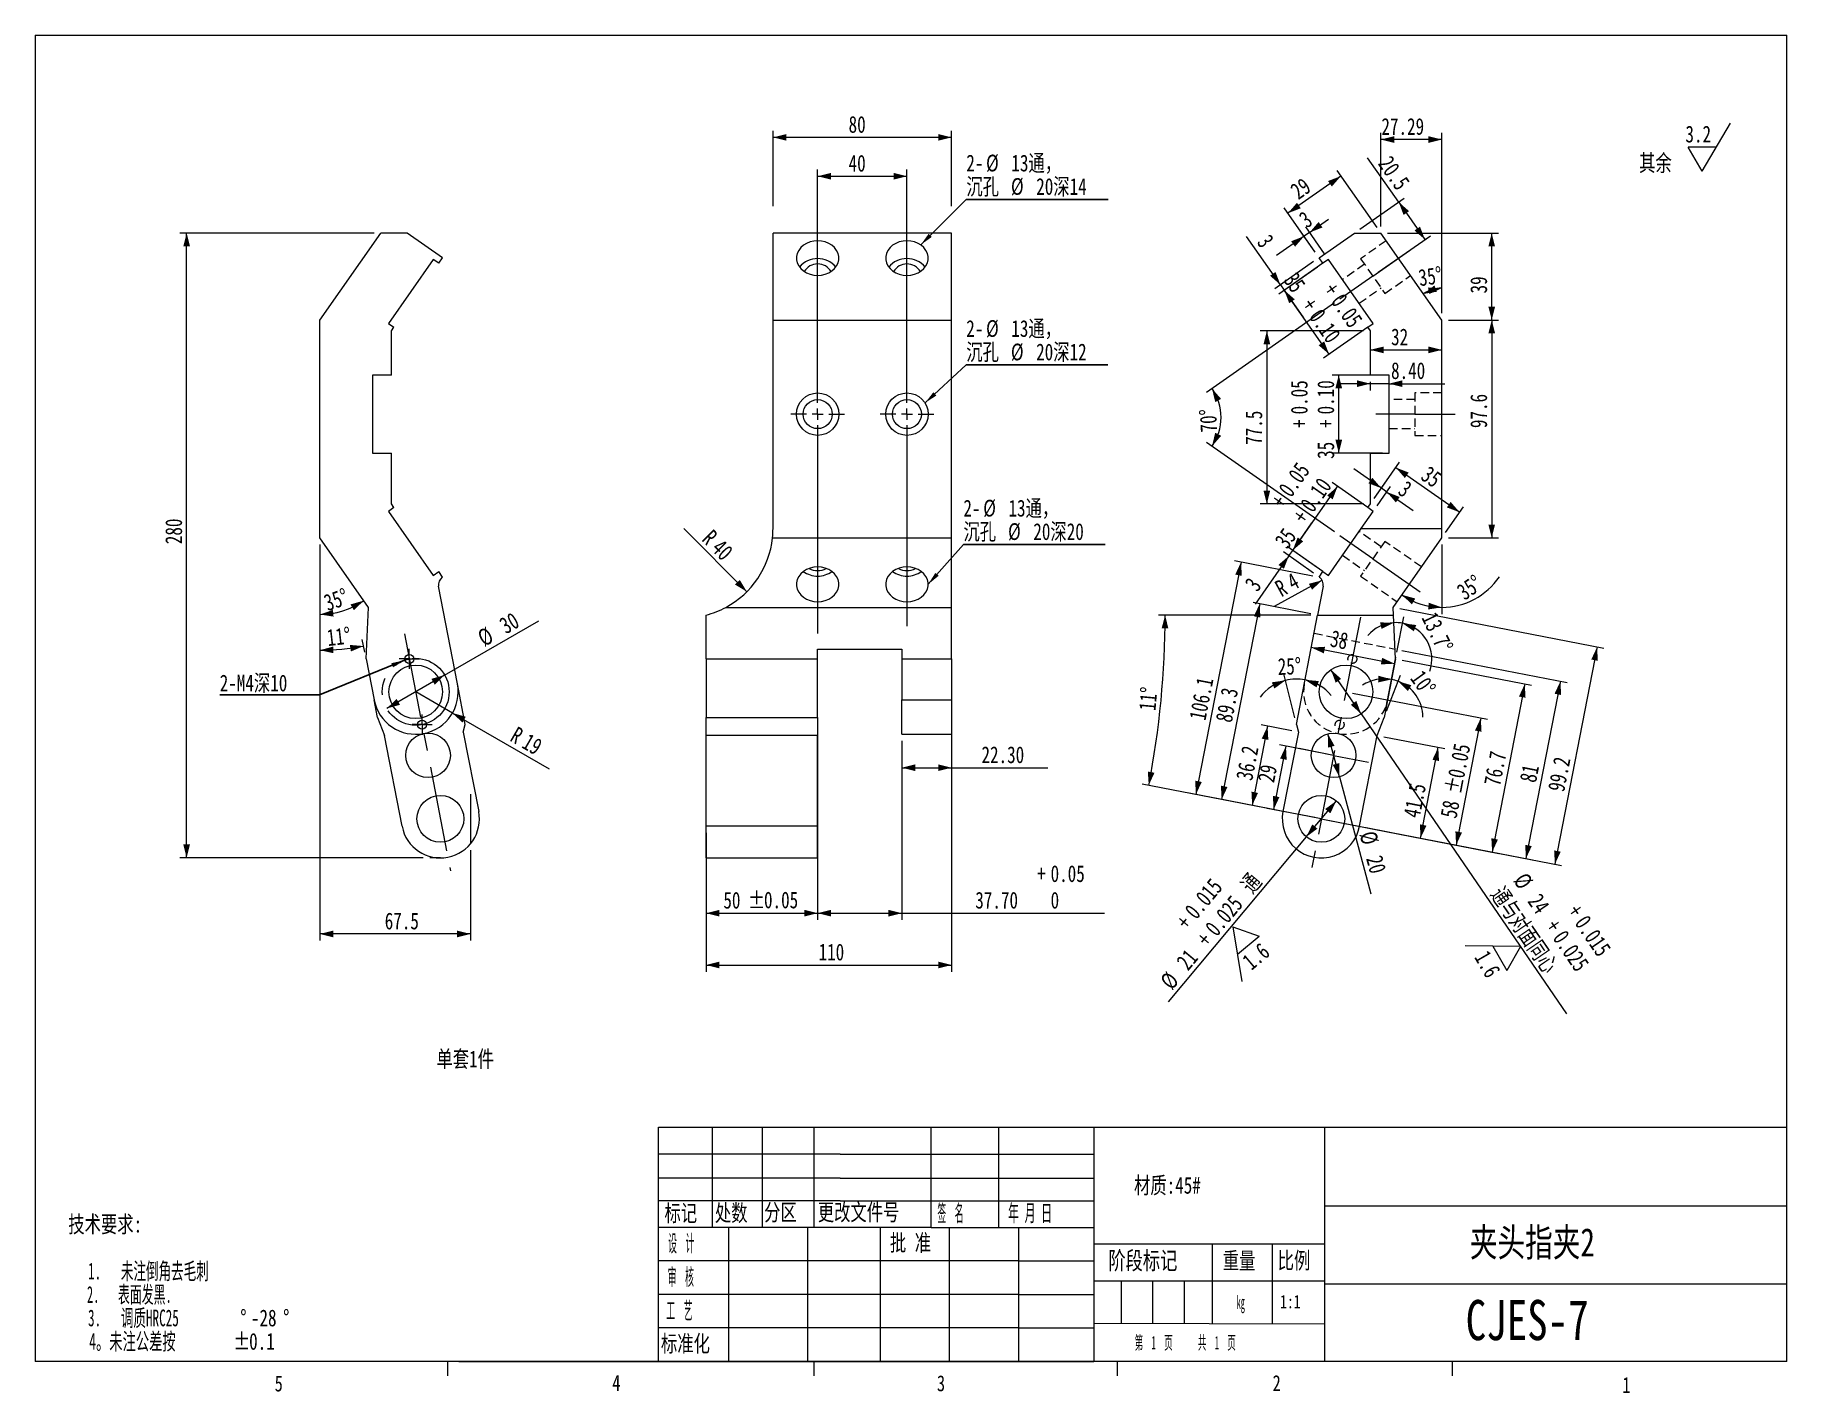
# Model space of a CAD drawing. Header units: millimetres. Extents: x 8 to 270, y 5 to 208.
import ezdxf

# ---------------------------------------------------------------- set-up
doc = ezdxf.new("R2010")
doc.units = ezdxf.units.MM
for name, pattern in [('CENTER', [10.16, 6.35, -1.27, 1.27, -1.27]), ('CENTERX2', [20.32, 12.7, -2.54, 2.54, -2.54]), ('HIDDEN', [1.905, 1.27, -0.635])]:
    doc.linetypes.add(name, pattern=pattern)
doc.styles.add('SLDTEXTSTYLE0', font='TXT', dxfattribs={"width": 0.75})
doc.styles.add('SLDTEXTSTYLE1', font='TXT', dxfattribs={"width": 0.576923})
doc.styles.add('SLDTEXTSTYLE2', font='TXT', dxfattribs={"width": 0.545455})
doc.styles.add('SLDTEXTSTYLE3', font='TXT', dxfattribs={"width": 0.609375})
doc.styles.add('SLDTEXTSTYLE6', font='TXT', dxfattribs={"width": 0.5})
doc.styles.add('SLDTEXTSTYLE7', font='TXT', dxfattribs={"width": 0.375})
doc.styles.add('SLDTEXTSTYLE8', font='TXT', dxfattribs={"width": 0.458333})
doc.dimstyles.new('SLDDIMSTYLE0', dxfattribs={"dimtxt": 2.5, "dimasz": 2, "dimexe": 0, "dimexo": 0.0625, "dimtad": 1, "dimtoh": 1, "dimlfac": 3, "dimzin": 12, "dimdsep": 46, "dimtxsty": 'SLDTEXTSTYLE0', "dimsah": 1, "dimcen": 0.09, "dimadec": 0, "dimazin": 0, "dimtfac": 1, "dimtmove": 0, "dimatfit": 3, "dimfxl": 1, "dimtolj": 1, "dimtzin": 12, "dimarcsym": 0})
doc.dimstyles.new('SLDDIMSTYLE1', dxfattribs={"dimtxt": 2.5, "dimasz": 2, "dimexe": 0, "dimexo": 0.0625, "dimtad": 1, "dimtoh": 1, "dimdec": 1, "dimlfac": 3, "dimzin": 12, "dimdsep": 46, "dimtxsty": 'SLDTEXTSTYLE0', "dimsah": 1, "dimcen": 0.09, "dimadec": 0, "dimazin": 0, "dimtfac": 1, "dimtdec": 1, "dimtofl": 0, "dimtmove": 0, "dimatfit": 3, "dimfxl": 1, "dimtolj": 1, "dimtzin": 12, "dimarcsym": 0})
doc.dimstyles.new('SLDDIMSTYLE10', dxfattribs={"dimtxt": 2.5, "dimasz": 2, "dimexe": 0, "dimexo": 0.0625, "dimtad": 1, "dimtoh": 1, "dimdec": 3, "dimlfac": 3, "dimzin": 12, "dimdsep": 46, "dimtxsty": 'SLDTEXTSTYLE0', "dimsah": 1, "dimcen": 0.09, "dimadec": 0, "dimazin": 0, "dimtol": 1, "dimtp": 0.015, "dimtm": -0.025, "dimtfac": 1, "dimtdec": 3, "dimtmove": 0, "dimatfit": 3, "dimfxl": 1, "dimtolj": 1, "dimarcsym": 0})
doc.dimstyles.new('SLDDIMSTYLE11', dxfattribs={"dimtxt": 2.5, "dimasz": 2, "dimexe": 0, "dimexo": 0.0625, "dimtad": 1, "dimtoh": 1, "dimdec": 4, "dimlfac": 3, "dimzin": 12, "dimdsep": 46, "dimtxsty": 'SLDTEXTSTYLE0', "dimsah": 1, "dimcen": 0.09, "dimadec": 1, "dimazin": 0, "dimtfac": 1, "dimtdec": 1, "dimtofl": 0, "dimtmove": 0, "dimatfit": 3, "dimfxl": 1, "dimtolj": 1, "dimtzin": 12, "dimarcsym": 0})
doc.dimstyles.new('SLDDIMSTYLE12', dxfattribs={"dimtxt": 2.5, "dimasz": 2, "dimexe": 0, "dimexo": 0.0625, "dimtad": 1, "dimtoh": 1, "dimlfac": 3, "dimzin": 12, "dimdsep": 46, "dimtxsty": 'SLDTEXTSTYLE0', "dimsah": 1, "dimcen": 0.09, "dimadec": 0, "dimazin": 0, "dimtfac": 1, "dimtofl": 0, "dimtmove": 0, "dimatfit": 3, "dimfxl": 1, "dimtolj": 1, "dimtzin": 12, "dimarcsym": 0})
doc.dimstyles.new('SLDDIMSTYLE2', dxfattribs={"dimtxt": 2.5, "dimasz": 2, "dimexe": 0, "dimexo": 0.0625, "dimtad": 1, "dimtoh": 1, "dimlfac": 3, "dimzin": 12, "dimdsep": 46, "dimtxsty": 'SLDTEXTSTYLE0', "dimsah": 1, "dimcen": 0.09, "dimadec": 0, "dimazin": 0, "dimtfac": 1, "dimtofl": 0, "dimtmove": 0, "dimatfit": 3, "dimfxl": 1, "dimtolj": 1, "dimtzin": 12, "dimarcsym": 0})
doc.dimstyles.new('SLDDIMSTYLE3', dxfattribs={"dimtxt": 2.5, "dimasz": 2, "dimexe": 0, "dimexo": 0.0625, "dimtad": 1, "dimtoh": 1, "dimlfac": 3, "dimzin": 12, "dimdsep": 46, "dimtxsty": 'SLDTEXTSTYLE0', "dimsah": 1, "dimcen": 0.09, "dimadec": 0, "dimazin": 0, "dimtfac": 1, "dimtofl": 0, "dimtmove": 0, "dimatfit": 3, "dimfxl": 1, "dimtolj": 1, "dimtzin": 12, "dimarcsym": 0})
doc.dimstyles.new('SLDDIMSTYLE4', dxfattribs={"dimtxt": 2.5, "dimasz": 2, "dimexe": 0, "dimexo": 0.0625, "dimtad": 1, "dimtoh": 1, "dimdec": 4, "dimlfac": 3, "dimzin": 12, "dimdsep": 46, "dimtxsty": 'SLDTEXTSTYLE0', "dimsah": 1, "dimcen": 0.09, "dimazin": 0, "dimtfac": 1, "dimtofl": 0, "dimtmove": 0, "dimatfit": 3, "dimfxl": 1, "dimtolj": 1, "dimtzin": 12, "dimarcsym": 0})
doc.dimstyles.new('SLDDIMSTYLE5', dxfattribs={"dimtxt": 2, "dimasz": 2, "dimexe": 0, "dimexo": 0.0625, "dimgap": 0.5, "dimtad": 0, "dimtih": 1, "dimtoh": 1, "dimdec": 0, "dimzin": 0, "dimdsep": 46, "dimtxsty": 'Standard', "dimsah": 1, "dimcen": 0.09, "dimadec": 0, "dimazin": 0, "dimtfac": 1, "dimtdec": 0, "dimtofl": 0, "dimtmove": 0, "dimatfit": 3, "dimfxl": 1, "dimtolj": 1, "dimtzin": 0, "dimarcsym": 0})
doc.dimstyles.new('SLDDIMSTYLE6', dxfattribs={"dimtxt": 2.5, "dimasz": 2, "dimexe": 0, "dimexo": 0.0625, "dimtad": 1, "dimtoh": 1, "dimlfac": 3, "dimzin": 4, "dimdsep": 46, "dimtxsty": 'SLDTEXTSTYLE0', "dimsah": 1, "dimcen": 0.09, "dimadec": 0, "dimazin": 0, "dimtfac": 1, "dimtofl": 0, "dimtmove": 0, "dimatfit": 3, "dimfxl": 1, "dimtolj": 1, "dimtzin": 12, "dimarcsym": 0})
doc.dimstyles.new('SLDDIMSTYLE7', dxfattribs={"dimtxt": 2.5, "dimasz": 2, "dimexe": 0, "dimexo": 0.0625, "dimtad": 1, "dimtoh": 1, "dimlfac": 3, "dimzin": 4, "dimdsep": 46, "dimtxsty": 'SLDTEXTSTYLE0', "dimsah": 1, "dimcen": 0.09, "dimadec": 0, "dimazin": 0, "dimtol": 1, "dimtp": 0.05, "dimtfac": 1, "dimtofl": 0, "dimtmove": 0, "dimatfit": 3, "dimfxl": 1, "dimtolj": 1, "dimarcsym": 0})
doc.dimstyles.new('SLDDIMSTYLE8', dxfattribs={"dimtxt": 2.5, "dimasz": 2, "dimexe": 0, "dimexo": 0.0625, "dimtad": 1, "dimtoh": 1, "dimlfac": 3, "dimzin": 12, "dimdsep": 46, "dimtxsty": 'SLDTEXTSTYLE0', "dimsah": 1, "dimcen": 0.09, "dimadec": 0, "dimazin": 0, "dimtol": 1, "dimtp": 0.05, "dimtm": -0.1, "dimtfac": 1, "dimtofl": 0, "dimtmove": 0, "dimatfit": 3, "dimfxl": 1, "dimtolj": 1, "dimtzin": 0, "dimarcsym": 0})
doc.dimstyles.new('SLDDIMSTYLE9', dxfattribs={"dimtxt": 2.5, "dimasz": 2, "dimexe": 0, "dimexo": 0.0625, "dimtad": 1, "dimtoh": 1, "dimdec": 4, "dimlfac": 3, "dimzin": 12, "dimdsep": 46, "dimtxsty": 'SLDTEXTSTYLE0', "dimsah": 1, "dimcen": 0.09, "dimadec": 0, "dimazin": 0, "dimtfac": 1, "dimtdec": 0, "dimtofl": 0, "dimtmove": 0, "dimatfit": 3, "dimfxl": 1, "dimtolj": 1, "dimtzin": 12, "dimarcsym": 0})

msp = doc.modelspace()

# ---------------------------------------------------------------- texts
at = {"color": 7, "linetype": 'Continuous', "lineweight": 0, "attachment_point": 1}
for s, insert, char_height, style in [('单套1件', (68.320979, 56.387613), 2.5, 'SLDTEXTSTYLE0'), ('材质:45#', (172.493521, 37.516675), 2.5, 'SLDTEXTSTYLE0'), ('标记', (102.377174, 33.363282), 2.5, 'SLDTEXTSTYLE0'), ('处数', (109.907455, 33.391435), 2.5, 'SLDTEXTSTYLE0'), ('分区', (117.257592, 33.484998), 2.5, 'SLDTEXTSTYLE0'), ('更改文件号', (125.270944, 33.49579), 2.5, 'SLDTEXTSTYLE0'), ('签  名', (143.129011, 33.345424), 2.5, 'SLDTEXTSTYLE7'), ('年 月 日', (153.684728, 33.363069), 2.5, 'SLDTEXTSTYLE6'), ('设  计', (102.929102, 28.859585), 2.5, 'SLDTEXTSTYLE7'), ('批 准', (136.036206, 28.947828), 2.5, 'SLDTEXTSTYLE0'), ('夹头指夹2', (222.644557, 29.864455), 4.2333333, 'SLDTEXTSTYLE0'), ('阶段标记', (168.65192, 26.349895), 2.6458333, 'SLDTEXTSTYLE0'), ('重量', (185.742272, 26.266102), 2.5, 'SLDTEXTSTYLE0'), ('比例', (193.950542, 26.289771), 2.5, 'SLDTEXTSTYLE0'), ('审  核', (102.866615, 23.831249), 2.5, 'SLDTEXTSTYLE7'), ('工  艺', (102.658014, 18.796528), 2.5, 'SLDTEXTSTYLE7'), ('     kg', (184.770092, 19.805233), 2, 'SLDTEXTSTYLE7'), ('1:1', (194.310516, 19.897855), 2, 'SLDTEXTSTYLE0'), ('CJES-7', (222.019256, 19.13755), 6, 'SLDTEXTSTYLE0'), ('标准化', (101.850179, 13.871962), 2.5, 'SLDTEXTSTYLE0'), ('第  1  页      共  1  页', (172.592337, 13.766894), 2, 'SLDTEXTSTYLE8'), ('4', (94.584528, 7.940666), 2.38125, 'SLDTEXTSTYLE0'), ('3', (143.064121, 7.88721), 2.38125, 'SLDTEXTSTYLE0'), ('2', (193.191693, 7.908036), 2.38125, 'SLDTEXTSTYLE0'), ('5', (44.16529, 7.860977), 2.38125, 'SLDTEXTSTYLE0'), ('1', (245.4146, 7.626931), 2.38125, 'SLDTEXTSTYLE0')]:
    msp.add_mtext(s, dxfattribs=dict(at, insert=insert, char_height=char_height, style=style))

# ---------------------------------------------------------------- blocks, each defined once
blk = doc.blocks.new('SW_NOTE_0')
at = {"color": 0, "linetype": 'Continuous', "lineweight": 0, "char_height": 2.5, "attachment_point": 1}
for s, insert, style in [('技术要求:', (0, 3.19), 'SLDTEXTSTYLE0'), ('   1.   未注倒角去毛刺', (0, -3.81), 'SLDTEXTSTYLE1'), ('   2.   表面发黑.', (0, -7.31), 'SLDTEXTSTYLE2'), ('   3.   调质HRC25', (0, -10.81), 'SLDTEXTSTYLE1'), ('%%d', (25.68, -10.81), 'SLDTEXTSTYLE0'), ('-28', (27.27, -10.81), 'SLDTEXTSTYLE0'), ('%%d', (32.07, -10.81), 'SLDTEXTSTYLE0'), ('   4。未注公差按', (0, -14.31), 'SLDTEXTSTYLE3'), ('%%p', (24.62, -14.31), 'SLDTEXTSTYLE0'), ('0.1', (27, -14.31), 'SLDTEXTSTYLE0')]:
    blk.add_mtext(s, dxfattribs=dict(at, insert=insert, style=style))
blk = doc.blocks.new('*D3')
at = {"color": 7, "linetype": 'Continuous', "lineweight": 0}
for q in [(83.63, 120.6), (60.89, 107.48)]:
    blk.add_line((69.55, 112.48), q, dxfattribs=at)
for points in [[(69.55, 112.48), (67.57, 111.91), (68.07, 111.04)], [(60.89, 107.48), (62.88, 108.04), (62.38, 108.91)]]:
    blk.add_solid(points, dxfattribs=at)
at = {"color": 7, "linetype": 'Continuous', "lineweight": 0, "char_height": 2.5, "attachment_point": 1, "rotation": 30, "style": 'SLDTEXTSTYLE0'}
for s, insert in [('30', (77.46, 120.71)), ('%%c', (74.2, 118.83))]:
    blk.add_mtext(s, dxfattribs=dict(at, insert=insert))
blk = doc.blocks.new('*D4')
at = {"color": 7, "linetype": 'Continuous', "lineweight": 0}
for p, q in [((50.92, 131.96), (50.92, 72.81)), ((73.41, 86.31), (73.41, 72.81)), ((73.41, 73.81), (50.92, 73.81))]:
    blk.add_line(p, q, dxfattribs=at)
for points in [[(50.92, 73.81), (52.92, 73.31), (52.92, 74.31)], [(73.41, 73.81), (71.41, 74.31), (71.41, 73.31)]]:
    blk.add_solid(points, dxfattribs=at)
at = {"color": 7, "linetype": 'Continuous', "lineweight": 0, "insert": (60.6, 77), "char_height": 2.5, "attachment_point": 1, "style": 'SLDTEXTSTYLE0'}
blk.add_mtext('67.5', dxfattribs=at)
blk = doc.blocks.new('*D5')
at = {"color": 7, "linetype": 'Continuous', "lineweight": 0}
for p, q in [((59.02, 178.5), (30.02, 178.5)), ((31.02, 85.17), (31.02, 178.5)), ((66.35, 85.17), (30.02, 85.17))]:
    blk.add_line(p, q, dxfattribs=at)
for points in [[(31.02, 178.5), (30.52, 176.5), (31.52, 176.5)], [(31.02, 85.17), (31.52, 87.17), (30.52, 87.17)]]:
    blk.add_solid(points, dxfattribs=at)
at = {"color": 7, "linetype": 'Continuous', "lineweight": 0, "insert": (27.83, 132.03), "char_height": 2.5, "attachment_point": 1, "rotation": 90, "style": 'SLDTEXTSTYLE0'}
blk.add_mtext('280', dxfattribs=at)
blk = doc.blocks.new('*D6')
at = {"color": 7, "linetype": 'Continuous', "lineweight": 0}
for q in [(65.23, 109.98), (85.14, 98.49)]:
    blk.add_line((70.72, 106.81), q, dxfattribs=at)
blk.add_solid([(70.72, 106.81), (72.2, 105.38), (72.7, 106.25)], dxfattribs=at)
at = {"color": 7, "linetype": 'Continuous', "lineweight": 0, "char_height": 2.5, "attachment_point": 1, "rotation": 330, "style": 'SLDTEXTSTYLE0'}
for s, insert in [('R', (80.41, 104.89)), ('19', (82.16, 103.88))]:
    blk.add_mtext(s, dxfattribs=dict(at, insert=insert))
blk = doc.blocks.new('*D7')
at = {"color": 7, "linetype": 'Continuous', "lineweight": 0}
blk.add_line((50.92, 131.96), (50.92, 120.53), dxfattribs=at)
blk.add_arc((50.92, 132.96), 11.42, 270, 305, dxfattribs=at)
for points in [[(57.48, 123.6), (55.49, 123.03), (56, 122.16)], [(50.92, 121.53), (52.96, 121.21), (52.87, 122.2)]]:
    blk.add_solid(points, dxfattribs=at)
at = {"color": 7, "linetype": 'Continuous', "lineweight": 0, "insert": (51.27, 124.36), "char_height": 2.5, "attachment_point": 1, "rotation": 19.3059, "style": 'SLDTEXTSTYLE0'}
blk.add_mtext('35°', dxfattribs=at)
blk = doc.blocks.new('*D8')
at = {"color": 7, "linetype": 'Continuous', "lineweight": 0}
for p, q in [((50.92, 131.96), (50.92, 115.19)), ((57.62, 115.88), (57.25, 117.8))]:
    blk.add_line(p, q, dxfattribs=at)
blk.add_arc((50.92, 150.36), 34.17, 270, 281, dxfattribs=at)
for points in [[(50.92, 116.19), (52.94, 115.74), (52.91, 116.74)], [(57.44, 116.81), (55.39, 116.98), (55.55, 116)]]:
    blk.add_solid(points, dxfattribs=at)
at = {"color": 7, "linetype": 'Continuous', "lineweight": 0, "insert": (51.85, 119.29), "char_height": 2.5, "attachment_point": 1, "rotation": 6.3465, "style": 'SLDTEXTSTYLE0'}
blk.add_mtext('11°', dxfattribs=at)
blk = doc.blocks.new('SW_NOTE_2')
at = {"color": 0, "linetype": 'Continuous', "lineweight": 0}
for p, q in [((-14.89, 0), (0, 0)), ((0, 0), (-14.89, 0)), ((-14.89, 0), (0, 0)), ((0, 0), (-14.89, 0)), ((-14.89, 0), (0, 0)), ((0, 0), (-14.89, 0))]:
    blk.add_line(p, q, dxfattribs=at)
at = {"color": 0, "linetype": 'Continuous', "lineweight": 0, "insert": (-14.89, 3.02), "char_height": 2.5, "attachment_point": 1, "style": 'SLDTEXTSTYLE0'}
blk.add_mtext('2-M4深10', dxfattribs=at)
blk = doc.blocks.new('SW_CENTERMARKSYMBOL_0')
at = {"color": 0, "linetype": 'Continuous', "lineweight": 0}
for p, q in [((-0.83, 0), (-1.5, 0)), ((0, 0), (-0.83, 0)), ((0, 0.83), (0, 1.54)), ((0, 0), (0, 0.83)), ((0, 0), (0, -0.83)), ((0, 0), (0.83, 0)), ((0.83, 0), (1.5, 0)), ((0, -0.83), (0, -1.5))]:
    blk.add_line(p, q, dxfattribs=at)
blk = doc.blocks.new('SW_CENTERMARKSYMBOL_1')
at = {"color": 0, "linetype": 'Continuous', "lineweight": 0}
for p, q in [((-0.83, 0), (-1.5, 0)), ((0, 0), (-0.83, 0)), ((0, 0.83), (0, 1.5)), ((0, 0), (0, 0.83)), ((0, 0), (0, -0.83)), ((0, 0), (0.83, 0)), ((0.83, 0), (1.5, 0)), ((0, -0.83), (0, -1.5))]:
    blk.add_line(p, q, dxfattribs=at)
blk = doc.blocks.new('*D12')
at = {"color": 7, "linetype": 'Continuous', "lineweight": 0}
for p, q in [((125.25, 176.9), (125.25, 187.99)), ((125.25, 186.99), (138.59, 186.99)), ((138.59, 176.9), (138.59, 187.99))]:
    blk.add_line(p, q, dxfattribs=at)
for points in [[(125.25, 186.99), (127.25, 186.49), (127.25, 187.49)], [(138.59, 186.99), (136.59, 187.49), (136.59, 186.49)]]:
    blk.add_solid(points, dxfattribs=at)
at = {"color": 7, "linetype": 'Continuous', "lineweight": 0, "insert": (129.87, 190.18), "char_height": 2.5, "attachment_point": 1, "style": 'SLDTEXTSTYLE0'}
blk.add_mtext('40', dxfattribs=at)
blk = doc.blocks.new('*D13')
at = {"color": 7, "linetype": 'Continuous', "lineweight": 0}
for p, q in [((118.59, 182.5), (118.59, 193.79)), ((145.25, 182.5), (145.25, 193.79)), ((145.25, 192.79), (118.59, 192.79))]:
    blk.add_line(p, q, dxfattribs=at)
for points in [[(118.59, 192.79), (120.59, 192.29), (120.59, 193.29)], [(145.25, 192.79), (143.25, 193.29), (143.25, 192.29)]]:
    blk.add_solid(points, dxfattribs=at)
at = {"color": 7, "linetype": 'Continuous', "lineweight": 0, "insert": (129.87, 195.98), "char_height": 2.5, "attachment_point": 1, "style": 'SLDTEXTSTYLE0'}
blk.add_mtext('80', dxfattribs=at)
blk = doc.blocks.new('*D14')
at = {"color": 7, "linetype": 'Continuous', "lineweight": 0}
blk.add_line((114.68, 124.93), (105.25, 134.35), dxfattribs=at)
blk.add_solid([(114.68, 124.93), (113.62, 126.69), (112.91, 125.99)], dxfattribs=at)
at = {"color": 7, "linetype": 'Continuous', "lineweight": 0, "char_height": 2.5, "attachment_point": 1, "rotation": 315, "style": 'SLDTEXTSTYLE0'}
for s, insert in [('R', (109.59, 134.4)), ('40', (111.02, 132.97))]:
    blk.add_mtext(s, dxfattribs=dict(at, insert=insert))
blk = doc.blocks.new('*D15')
at = {"color": 7, "linetype": 'Continuous', "lineweight": 0}
for p, q in [((137.82, 102.64), (137.82, 97.64)), ((145.25, 102.64), (145.25, 97.64)), ((137.82, 98.64), (145.25, 98.64)), ((145.25, 98.64), (159.61, 98.64))]:
    blk.add_line(p, q, dxfattribs=at)
for points in [[(137.82, 98.64), (139.82, 98.14), (139.82, 99.14)], [(145.25, 98.64), (143.25, 99.14), (143.25, 98.14)]]:
    blk.add_solid(points, dxfattribs=at)
at = {"color": 7, "linetype": 'Continuous', "lineweight": 0, "insert": (149.72, 101.83), "char_height": 2.5, "attachment_point": 1, "style": 'SLDTEXTSTYLE0'}
blk.add_mtext('22.30', dxfattribs=at)
blk = doc.blocks.new('*D16')
at = {"color": 7, "linetype": 'Continuous', "lineweight": 0}
for p, q in [((125.25, 105.15), (125.25, 75.91)), ((137.82, 102.64), (137.82, 75.91)), ((125.25, 76.91), (137.82, 76.91)), ((137.82, 76.91), (168.09, 76.91))]:
    blk.add_line(p, q, dxfattribs=at)
for points in [[(125.25, 76.91), (127.25, 76.41), (127.25, 77.41)], [(137.82, 76.91), (135.82, 77.41), (135.82, 76.41)]]:
    blk.add_solid(points, dxfattribs=at)
at = {"color": 7, "linetype": 'Continuous', "lineweight": 0, "char_height": 2.5, "attachment_point": 1, "style": 'SLDTEXTSTYLE0'}
for s, insert in [('0.05', (160.04, 84.07)), ('+', (158.02, 84.07)), ('37.70', (148.79, 80.1)), ('0', (160.04, 80.1))]:
    blk.add_mtext(s, dxfattribs=dict(at, insert=insert))
blk = doc.blocks.new('*D17')
at = {"color": 7, "linetype": 'Continuous', "lineweight": 0}
for p, q in [((108.59, 84.17), (108.59, 75.91)), ((125.25, 84.17), (125.25, 75.91)), ((108.59, 76.91), (125.25, 76.91))]:
    blk.add_line(p, q, dxfattribs=at)
for points in [[(108.59, 76.91), (110.59, 76.41), (110.59, 77.41)], [(125.25, 76.91), (123.25, 77.41), (123.25, 76.41)]]:
    blk.add_solid(points, dxfattribs=at)
at = {"color": 7, "linetype": 'Continuous', "lineweight": 0, "char_height": 2.5, "attachment_point": 1, "style": 'SLDTEXTSTYLE0'}
for s, insert in [('50', (111.17, 80.1)), ('%%p', (114.86, 80.1)), ('0.05', (117.24, 80.14))]:
    blk.add_mtext(s, dxfattribs=dict(at, insert=insert))
blk = doc.blocks.new('*D18')
at = {"color": 7, "linetype": 'Continuous', "lineweight": 0}
for p, q in [((145.25, 107.77), (145.25, 68.17)), ((108.59, 88.89), (108.59, 68.17)), ((108.59, 69.17), (145.25, 69.17))]:
    blk.add_line(p, q, dxfattribs=at)
for points in [[(108.59, 69.17), (110.59, 68.67), (110.59, 69.67)], [(145.25, 69.17), (143.25, 69.67), (143.25, 68.67)]]:
    blk.add_solid(points, dxfattribs=at)
at = {"color": 7, "linetype": 'Continuous', "lineweight": 0, "insert": (125.39, 72.36), "char_height": 2.5, "attachment_point": 1, "style": 'SLDTEXTSTYLE0'}
blk.add_mtext('110', dxfattribs=at)
blk = doc.blocks.new('SW_NOTE_3')
at = {"color": 0, "linetype": 'Continuous', "lineweight": 0}
for p, q in [((0, 0), (21.16, 0)), ((21.16, 0), (0, 0)), ((0, 0), (21.16, 0)), ((21.16, 0), (0, 0)), ((0, 0), (21.16, 0)), ((21.16, 0), (0, 0))]:
    blk.add_line(p, q, dxfattribs=at)
at = {"color": 0, "linetype": 'Continuous', "lineweight": 0, "char_height": 2.5, "attachment_point": 1, "style": 'SLDTEXTSTYLE0'}
for s, insert in [('2-', (0, 6.69, 3.05)), ('%%c', (2.95, 6.69, 3.05)), ('13通，', (6.73, 6.69, 3.05)), ('沉孔', (0, 3.19, 3.05)), ('%%c', (6.67, 3.19, 3.05)), ('20深14', (10.44, 3.19, 3.05))]:
    blk.add_mtext(s, dxfattribs=dict(at, insert=insert))
blk = doc.blocks.new('SW_NOTE_4')
at = {"color": 0, "linetype": 'Continuous', "lineweight": 0}
for p, q in [((0, 0), (21.16, 0)), ((21.16, 0), (0, 0)), ((0, 0), (21.16, 0)), ((21.16, 0), (0, 0)), ((0, 0), (21.16, 0)), ((21.16, 0), (0, 0))]:
    blk.add_line(p, q, dxfattribs=at)
at = {"color": 0, "linetype": 'Continuous', "lineweight": 0, "char_height": 2.5, "attachment_point": 1, "style": 'SLDTEXTSTYLE0'}
for s, insert in [('2-', (0, 6.69, 5.26)), ('%%c', (2.96, 6.69, 5.26)), ('13通，', (6.73, 6.69, 5.26)), ('沉孔', (0, 3.19, 5.26)), ('%%c', (6.67, 3.19, 5.26)), ('20深12', (10.44, 3.19, 5.26))]:
    blk.add_mtext(s, dxfattribs=dict(at, insert=insert))
blk = doc.blocks.new('SW_NOTE_5')
at = {"color": 0, "linetype": 'Continuous', "lineweight": 0}
for p, q in [((0, 0), (21.16, 0)), ((21.16, 0), (0, 0)), ((0, 0), (21.16, 0)), ((21.16, 0), (0, 0)), ((0, 0), (21.16, 0)), ((21.16, 0), (0, 0))]:
    blk.add_line(p, q, dxfattribs=at)
at = {"color": 0, "linetype": 'Continuous', "lineweight": 0, "char_height": 2.5, "attachment_point": 1, "style": 'SLDTEXTSTYLE0'}
for s, insert in [('2-', (0, 6.69, 6.06)), ('%%c', (2.96, 6.69, 6.06)), ('13通，', (6.73, 6.69, 6.06)), ('沉孔', (0, 3.19, 6.06)), ('%%c', (6.67, 3.19, 6.06)), ('20深20', (10.44, 3.19, 6.06))]:
    blk.add_mtext(s, dxfattribs=dict(at, insert=insert))
blk = doc.blocks.new('SW_NOTE_6')
at = {"color": 0, "linetype": 'Continuous', "lineweight": 0}
for p, q in [((9.42, 0.73), (13.63, 7.88)), ((9.42, 0.73), (7.31, 4.3)), ((11.52, 4.3), (7.31, 4.3))]:
    blk.add_line(p, q, dxfattribs=at)
at = {"color": 0, "linetype": 'Continuous', "lineweight": 0, "char_height": 2.5, "attachment_point": 1, "style": 'SLDTEXTSTYLE0'}
for s, insert in [('3.2', (6.92, 7.5)), ('其余', (0, 3.19))]:
    blk.add_mtext(s, dxfattribs=dict(at, insert=insert))
blk = doc.blocks.new('SW_CENTERMARKSYMBOL_2')
at = {"color": 0, "linetype": 'Continuous', "lineweight": 0}
for p, q in [((0, 1.67), (0, 31.86)), ((-1.67, 0), (-4, 0)), ((0, 0), (-0.83, 0)), ((0, 0), (0, 0.83)), ((0, 0), (0, -0.83)), ((0, 0), (0.83, 0)), ((1.67, 0), (4, 0)), ((0, -1.67), (0, -31.67))]:
    blk.add_line(p, q, dxfattribs=at)
blk = doc.blocks.new('SW_CENTERMARKSYMBOL_3')
at = {"color": 0, "linetype": 'Continuous', "lineweight": 0}
for p, q in [((0, 1.67), (0, 34.5)), ((-1.67, 0), (-4, 0)), ((0, 0), (-0.83, 0)), ((0, 0), (0, 0.83)), ((0, 0), (0, -0.83)), ((0, 0), (0.83, 0)), ((1.67, 0), (4, 0)), ((0, -1.67), (0, -32.77))]:
    blk.add_line(p, q, dxfattribs=at)
blk = doc.blocks.new('*D25')
at = {"color": 7, "linetype": 'Continuous', "lineweight": 0}
for p, q in [((212.54, 114.71), (231.83, 110.96)), ((230.85, 111.15), (225.97, 86.04)), ((208.3, 89.47), (226.95, 85.85))]:
    blk.add_line(p, q, dxfattribs=at)
for points in [[(230.85, 111.15), (229.98, 109.28), (230.96, 109.09)], [(225.97, 86.04), (226.84, 87.91), (225.86, 88.1)]]:
    blk.add_solid(points, dxfattribs=at)
at = {"color": 7, "linetype": 'Continuous', "lineweight": 0, "insert": (224.7, 96.26), "char_height": 2.5, "attachment_point": 1, "rotation": 79, "style": 'SLDTEXTSTYLE0'}
blk.add_mtext('76.7', dxfattribs=at)
blk = doc.blocks.new('*D26')
at = {"color": 7, "linetype": 'Continuous', "lineweight": 0}
for p, q in [((212.18, 122.4), (242.63, 116.48)), ((241.65, 116.67), (235.34, 84.22)), ((208.3, 89.47), (236.32, 84.03))]:
    blk.add_line(p, q, dxfattribs=at)
for points in [[(241.65, 116.67), (240.78, 114.8), (241.76, 114.61)], [(235.34, 84.22), (236.21, 86.09), (235.23, 86.28)]]:
    blk.add_solid(points, dxfattribs=at)
at = {"color": 7, "linetype": 'Continuous', "lineweight": 0, "insert": (234.26, 95.41), "char_height": 2.5, "attachment_point": 1, "rotation": 79, "style": 'SLDTEXTSTYLE0'}
blk.add_mtext('99.2', dxfattribs=at)
blk = doc.blocks.new('*D27')
at = {"color": 7, "linetype": 'Continuous', "lineweight": 0}
for p, q in [((188.48, 129.36), (181.73, 94.64)), ((199.21, 127.27), (187.5, 129.55)), ((193.04, 92.44), (180.75, 94.83))]:
    blk.add_line(p, q, dxfattribs=at)
for points in [[(188.48, 129.36), (187.61, 127.49), (188.59, 127.3)], [(181.73, 94.64), (182.61, 96.51), (181.63, 96.7)]]:
    blk.add_solid(points, dxfattribs=at)
at = {"color": 7, "linetype": 'Continuous', "lineweight": 0, "insert": (180.7, 106.06), "char_height": 2.5, "attachment_point": 1, "rotation": 79, "style": 'SLDTEXTSTYLE0'}
blk.add_mtext('106.1', dxfattribs=at)
blk = doc.blocks.new('*D28')
at = {"color": 7, "linetype": 'Continuous', "lineweight": 0}
for p, q in [((191.26, 123.12), (185.58, 93.89)), ((198.92, 121.64), (190.28, 123.32)), ((193.04, 92.44), (184.6, 94.08))]:
    blk.add_line(p, q, dxfattribs=at)
for points in [[(191.26, 123.12), (190.39, 121.26), (191.37, 121.07)], [(185.58, 93.89), (186.45, 95.76), (185.47, 95.95)]]:
    blk.add_solid(points, dxfattribs=at)
at = {"color": 7, "linetype": 'Continuous', "lineweight": 0, "insert": (184.63, 105.74), "char_height": 2.5, "attachment_point": 1, "rotation": 79, "style": 'SLDTEXTSTYLE0'}
blk.add_mtext('89.3', dxfattribs=at)
blk = doc.blocks.new('*D29')
at = {"color": 7, "linetype": 'Continuous', "lineweight": 0}
for p, q in [((198.9, 121.44), (176.14, 121.44)), ((193.04, 92.44), (173.71, 96.2))]:
    blk.add_line(p, q, dxfattribs=at)
blk.add_arc((43.84, 121.44), 133.3, 349, 0, dxfattribs=at)
for points in [[(177.14, 121.44), (176.62, 119.45), (177.62, 119.44)], [(174.69, 96.01), (175.55, 97.88), (174.56, 98.07)]]:
    blk.add_solid(points, dxfattribs=at)
at = {"color": 7, "linetype": 'Continuous', "lineweight": 0, "insert": (173.2, 107.31), "char_height": 2.5, "attachment_point": 1, "rotation": 84.8718, "style": 'SLDTEXTSTYLE0'}
blk.add_mtext('11°', dxfattribs=at)
blk = doc.blocks.new('*D30')
at = {"color": 7, "linetype": 'Continuous', "lineweight": 0}
for p, q in [((200.71, 173.99), (194.12, 169.37)), ((201.63, 160.39), (194.94, 169.95)), ((207.4, 164.43), (200.81, 159.82))]:
    blk.add_line(p, q, dxfattribs=at)
for points in [[(194.94, 169.95), (195.68, 168.02), (196.5, 168.6)], [(201.63, 160.39), (200.89, 162.32), (200.07, 161.74)]]:
    blk.add_solid(points, dxfattribs=at)
at = {"color": 7, "linetype": 'Continuous', "lineweight": 0, "char_height": 2.5, "attachment_point": 1, "rotation": 305, "style": 'SLDTEXTSTYLE0'}
for s, insert in [('35', (196.79, 172.88)), ('+', (202.69, 171.37)), ('+', (199.44, 169.09)), ('0.05', (203.85, 169.72)), ('0.10', (200.59, 167.44))]:
    blk.add_mtext(s, dxfattribs=dict(at, insert=insert))
blk = doc.blocks.new('*D31')
at = {"color": 7, "linetype": 'Continuous', "lineweight": 0}
for p, q in [((194.36, 170.76), (189.29, 178.01)), ((199.32, 174.24), (193.54, 170.19)), ((199.89, 173.42), (194.12, 169.37)), ((194.36, 170.76), (194.94, 169.95)), ((194.94, 169.95), (197.8, 165.85))]:
    blk.add_line(p, q, dxfattribs=at)
for points in [[(194.36, 170.76), (193.62, 172.69), (192.81, 172.12)], [(194.94, 169.95), (195.67, 168.02), (196.49, 168.59)]]:
    blk.add_solid(points, dxfattribs=at)
at = {"color": 7, "linetype": 'Continuous', "lineweight": 0, "insert": (192.81, 178.54), "char_height": 2.5, "attachment_point": 1, "rotation": 305, "style": 'SLDTEXTSTYLE0'}
blk.add_mtext('3', dxfattribs=at)
blk = doc.blocks.new('*D32')
at = {"color": 7, "linetype": 'Continuous', "lineweight": 0}
for p, q in [((209.58, 157.29), (202.07, 157.29)), ((203.07, 145.62), (203.07, 157.29)), ((209.58, 145.62), (202.07, 145.62))]:
    blk.add_line(p, q, dxfattribs=at)
for points in [[(203.07, 157.29), (202.57, 155.29), (203.57, 155.29)], [(203.07, 145.62), (203.57, 147.62), (202.57, 147.62)]]:
    blk.add_solid(points, dxfattribs=at)
at = {"color": 7, "linetype": 'Continuous', "lineweight": 0, "char_height": 2.5, "attachment_point": 1, "rotation": 90, "style": 'SLDTEXTSTYLE0'}
for s, insert in [('0.05', (195.91, 151.41)), ('0.10', (199.87, 151.41)), ('+', (195.91, 149.39)), ('+', (199.87, 149.39)), ('35', (199.87, 144.77))]:
    blk.add_mtext(s, dxfattribs=dict(at, insert=insert))
blk = doc.blocks.new('*D33')
at = {"color": 7, "linetype": 'Continuous', "lineweight": 0}
for p, q in [((196.2, 131.1), (202.89, 140.65)), ((207.4, 137.5), (202.08, 141.23)), ((200.71, 127.94), (195.38, 131.67))]:
    blk.add_line(p, q, dxfattribs=at)
for points in [[(202.89, 140.65), (201.34, 139.3), (202.16, 138.73)], [(196.2, 131.1), (197.76, 132.45), (196.94, 133.02)]]:
    blk.add_solid(points, dxfattribs=at)
at = {"color": 7, "linetype": 'Continuous', "lineweight": 0, "char_height": 2.5, "attachment_point": 1, "rotation": 55, "style": 'SLDTEXTSTYLE0'}
for s, insert in [('0.05', (193.9, 140.3)), ('0.10', (197.15, 138.02)), ('+', (192.74, 138.64)), ('+', (195.99, 136.36)), ('35', (193.35, 132.58))]:
    blk.add_mtext(s, dxfattribs=dict(at, insert=insert))
blk = doc.blocks.new('*D34')
at = {"color": 7, "linetype": 'Continuous', "lineweight": 0}
for p, q in [((212.47, 116.17), (237.16, 111.37)), ((236.17, 111.56), (231.02, 85.06)), ((201.44, 90.81), (232, 84.87))]:
    blk.add_line(p, q, dxfattribs=at)
for points in [[(236.17, 111.56), (235.3, 109.69), (236.28, 109.5)], [(231.02, 85.06), (231.89, 86.93), (230.91, 87.12)]]:
    blk.add_solid(points, dxfattribs=at)
at = {"color": 7, "linetype": 'Continuous', "lineweight": 0, "insert": (230.05, 96.77), "char_height": 2.5, "attachment_point": 1, "rotation": 79, "style": 'SLDTEXTSTYLE0'}
blk.add_mtext('81', dxfattribs=at)
blk = doc.blocks.new('*D35')
at = {"color": 7, "linetype": 'Continuous', "lineweight": 0}
for p, q in [((205.13, 109.79), (225.27, 105.87)), ((224.28, 106.06), (220.59, 87.09)), ((201.44, 90.81), (221.58, 86.89))]:
    blk.add_line(p, q, dxfattribs=at)
for points in [[(224.28, 106.06), (223.41, 104.2), (224.39, 104.01)], [(220.59, 87.09), (221.47, 88.95), (220.49, 89.14)]]:
    blk.add_solid(points, dxfattribs=at)
at = {"color": 7, "linetype": 'Continuous', "lineweight": 0, "char_height": 2.5, "attachment_point": 1, "rotation": 79, "style": 'SLDTEXTSTYLE0'}
for s, insert in [('0.05', (219.31, 97.4)), ('%%p', (218.89, 95.05)), ('58', (218.19, 91.43))]:
    blk.add_mtext(s, dxfattribs=dict(at, insert=insert))
blk = doc.blocks.new('*D36')
at = {"color": 7, "linetype": 'Continuous', "lineweight": 0}
for p, q in [((192.44, 104.85), (190.14, 93.01)), ((196.06, 104.15), (191.46, 105.04)), ((193.75, 92.3), (189.16, 93.2))]:
    blk.add_line(p, q, dxfattribs=at)
for points in [[(192.44, 104.85), (191.57, 102.98), (192.55, 102.79)], [(190.14, 93.01), (191.01, 94.87), (190.03, 95.06)]]:
    blk.add_solid(points, dxfattribs=at)
at = {"color": 7, "linetype": 'Continuous', "lineweight": 0, "insert": (187.68, 97.07), "char_height": 2.5, "attachment_point": 1, "rotation": 79, "style": 'SLDTEXTSTYLE0'}
blk.add_mtext('36.2', dxfattribs=at)
blk = doc.blocks.new('*D37')
at = {"color": 7, "linetype": 'Continuous', "lineweight": 0}
blk.add_line((196.51, 106.08), (194.87, 112.65), dxfattribs=at)
for start, end in [(104, 143.263), (79.0707, 104), (39.8077, 79.0707)]:
    blk.add_arc((196.75, 105.11), 6.77, start, end, dxfattribs=at)
for points in [[(195.11, 111.68), (193.07, 111.39), (193.45, 110.46)], [(198.03, 111.76), (199.76, 110.63), (200.09, 111.58)]]:
    blk.add_solid(points, dxfattribs=at)
at = {"color": 7, "linetype": 'Continuous', "lineweight": 0, "insert": (193.91, 114.99), "char_height": 2.5, "attachment_point": 1, "rotation": 1.884, "style": 'SLDTEXTSTYLE0'}
blk.add_mtext('25°', dxfattribs=at)
blk = doc.blocks.new('*D38')
at = {"color": 7, "linetype": 'Continuous', "lineweight": 0}
blk.add_line((210.22, 107.08), (212.29, 112.48), dxfattribs=at)
for start, end in [(79, 123.8785), (69, 79), (0.4027, 69)]:
    blk.add_arc((209.86, 106.15), 5.78, start, end, dxfattribs=at)
for points in [[(210.96, 111.83), (208.98, 112.38), (208.95, 111.38)], [(211.93, 111.55), (213.4, 110.1), (213.91, 110.96)]]:
    blk.add_solid(points, dxfattribs=at)
at = {"color": 7, "linetype": 'Continuous', "lineweight": 0, "insert": (215.67, 113.44), "char_height": 2.5, "attachment_point": 1, "rotation": 305.7583, "style": 'SLDTEXTSTYLE0'}
blk.add_mtext('10°', dxfattribs=at)
blk = doc.blocks.new('*D39')
at = {"color": 7, "linetype": 'Continuous', "lineweight": 0}
for p, q in [((209.81, 103.27), (218.91, 101.5)), ((215.29, 88.12), (217.93, 101.69)), ((207.17, 89.7), (216.27, 87.93))]:
    blk.add_line(p, q, dxfattribs=at)
for points in [[(217.93, 101.69), (217.06, 99.83), (218.04, 99.64)], [(215.29, 88.12), (216.16, 89.98), (215.18, 90.18)]]:
    blk.add_solid(points, dxfattribs=at)
at = {"color": 7, "linetype": 'Continuous', "lineweight": 0, "insert": (212.69, 91.48), "char_height": 2.5, "attachment_point": 1, "rotation": 79, "style": 'SLDTEXTSTYLE0'}
blk.add_mtext('41.5', dxfattribs=at)
blk = doc.blocks.new('*D40')
at = {"color": 7, "linetype": 'Continuous', "lineweight": 0}
for p, q in [((196.19, 131.1), (199.06, 135.2)), ((199.32, 127.69), (194.8, 130.86)), ((199.89, 128.51), (195.37, 131.68)), ((195.62, 130.29), (196.19, 131.1)), ((195.62, 130.29), (190.58, 123.09))]:
    blk.add_line(p, q, dxfattribs=at)
for points in [[(196.19, 131.1), (197.75, 132.46), (196.93, 133.03)], [(195.62, 130.29), (194.06, 128.93), (194.88, 128.36)]]:
    blk.add_solid(points, dxfattribs=at)
at = {"color": 7, "linetype": 'Continuous', "lineweight": 0, "insert": (188.87, 126.22), "char_height": 2.5, "attachment_point": 1, "rotation": 55, "style": 'SLDTEXTSTYLE0'}
blk.add_mtext('3', dxfattribs=at)
blk = doc.blocks.new('*D41')
at = {"color": 7, "linetype": 'Continuous', "lineweight": 0}
for p, q in [((207.78, 156), (202.78, 156)), ((207.78, 156.29), (207.78, 155)), ((210.58, 156), (207.78, 156)), ((210.58, 156), (218.93, 156))]:
    blk.add_line(p, q, dxfattribs=at)
for points in [[(207.78, 156), (205.78, 156.5), (205.78, 155.5)], [(210.58, 156), (212.58, 155.5), (212.58, 156.5)]]:
    blk.add_solid(points, dxfattribs=at)
at = {"color": 7, "linetype": 'Continuous', "lineweight": 0, "insert": (210.88, 159.2), "char_height": 2.5, "attachment_point": 1, "style": 'SLDTEXTSTYLE0'}
blk.add_mtext('8.40', dxfattribs=at)
blk = doc.blocks.new('*D42')
at = {"color": 7, "linetype": 'Continuous', "lineweight": 0}
for p, q in [((202.42, 168.06), (183.32, 154.69)), ((202.42, 133.86), (183.32, 147.24))]:
    blk.add_line(p, q, dxfattribs=at)
blk.add_arc((178, 150.96), 7.5, 325, 35, dxfattribs=at)
for points in [[(184.14, 155.27), (184.62, 153.26), (185.51, 153.72)], [(184.14, 146.66), (185.51, 148.21), (184.62, 148.67)]]:
    blk.add_solid(points, dxfattribs=at)
at = {"color": 7, "linetype": 'Continuous', "lineweight": 0, "insert": (182.42, 148.66), "char_height": 2.5, "attachment_point": 1, "rotation": 92.7418, "style": 'SLDTEXTSTYLE0'}
blk.add_mtext('70°', dxfattribs=at)
blk = doc.blocks.new('*D43')
at = {"color": 7, "linetype": 'Continuous', "lineweight": 0}
for p, q in [((198.71, 178.59), (201.52, 180.56)), ((197.89, 178.02), (193.79, 175.15)), ((199.56, 175.63), (197.32, 178.84)), ((198.71, 178.59), (197.89, 178.02)), ((200.96, 175.38), (198.13, 179.41))]:
    blk.add_line(p, q, dxfattribs=at)
for points in [[(197.89, 178.02), (195.96, 177.28), (196.54, 176.46)], [(198.71, 178.59), (200.63, 179.33), (200.06, 180.15)]]:
    blk.add_solid(points, dxfattribs=at)
at = {"color": 7, "linetype": 'Continuous', "lineweight": 0, "insert": (196.88, 181.21), "char_height": 2.5, "attachment_point": 1, "rotation": 35, "style": 'SLDTEXTSTYLE0'}
blk.add_mtext('3', dxfattribs=at)
blk = doc.blocks.new('*D44')
at = {"color": 7, "linetype": 'Continuous', "lineweight": 0}
for p, q in [((206.78, 163.89), (191.33, 163.89)), ((192.33, 163.89), (192.33, 138.04)), ((206.78, 138.04), (191.33, 138.04))]:
    blk.add_line(p, q, dxfattribs=at)
for points in [[(192.33, 163.89), (191.83, 161.89), (192.83, 161.89)], [(192.33, 138.04), (192.83, 140.04), (191.83, 140.04)]]:
    blk.add_solid(points, dxfattribs=at)
at = {"color": 7, "linetype": 'Continuous', "lineweight": 0, "insert": (189.13, 146.87), "char_height": 2.5, "attachment_point": 1, "rotation": 90, "style": 'SLDTEXTSTYLE0'}
blk.add_mtext('77.5', dxfattribs=at)
blk = doc.blocks.new('*D45')
at = {"color": 7, "linetype": 'Continuous', "lineweight": 0}
for p, q in [((209.43, 140.39), (205.33, 143.26)), ((208.36, 138.86), (210, 141.21)), ((208.8, 137.74), (210.82, 140.63)), ((210.25, 139.82), (209.43, 140.39)), ((210.25, 139.82), (214.16, 137.07))]:
    blk.add_line(p, q, dxfattribs=at)
for points in [[(209.43, 140.39), (208.08, 141.95), (207.5, 141.13)], [(210.25, 139.82), (211.6, 138.26), (212.17, 139.08)]]:
    blk.add_solid(points, dxfattribs=at)
at = {"color": 7, "linetype": 'Continuous', "lineweight": 0, "insert": (213.18, 141.66), "char_height": 2.5, "attachment_point": 1, "rotation": 325, "style": 'SLDTEXTSTYLE0'}
blk.add_mtext('3', dxfattribs=at)
blk = doc.blocks.new('*D46')
at = {"color": 7, "linetype": 'Continuous', "lineweight": 0}
for q in [(201.89, 113.28), (237.08, 61.9)]:
    blk.add_line((206.41, 106.68), q, dxfattribs=at)
for points in [[(201.89, 113.28), (202.61, 111.34), (203.43, 111.91)], [(206.41, 106.68), (205.69, 108.61), (204.87, 108.04)]]:
    blk.add_solid(points, dxfattribs=at)
at = {"color": 7, "linetype": 'Continuous', "lineweight": 0, "char_height": 2.5, "attachment_point": 1, "rotation": 304.4088, "style": 'SLDTEXTSTYLE0'}
for s, insert in [('%%c', (231.11, 83.2)), ('通与对面同心', (227.7, 81.16)), ('24', (233.24, 80.09)), ('+', (239.13, 78.53)), ('0.015', (240.27, 76.86)), ('+', (235.85, 76.29)), ('0.025', (236.99, 74.62))]:
    blk.add_mtext(s, dxfattribs=dict(at, insert=insert))
blk = doc.blocks.new('*D47')
at = {"color": 7, "linetype": 'Continuous', "lineweight": 0}
for q in [(202.71, 93.68), (177.61, 63.68)]:
    blk.add_line((198.22, 88.31), q, dxfattribs=at)
for points in [[(202.71, 93.68), (201.04, 92.47), (201.81, 91.83)], [(198.22, 88.31), (199.88, 89.53), (199.12, 90.17)]]:
    blk.add_solid(points, dxfattribs=at)
at = {"color": 7, "linetype": 'Continuous', "lineweight": 0, "char_height": 2.5, "attachment_point": 1, "rotation": 50.0899, "style": 'SLDTEXTSTYLE0'}
for s, insert in [('0.015', (179.86, 77.44)), ('通', (188.23, 81.27)), ('0.025', (182.9, 74.89)), ('+', (178.56, 75.89)), ('+', (181.6, 73.34)), ('21', (178.64, 69.8)), ('%%c', (176.22, 66.91))]:
    blk.add_mtext(s, dxfattribs=dict(at, insert=insert))
blk = doc.blocks.new('*D48')
at = {"color": 7, "linetype": 'Continuous', "lineweight": 0}
for p, q in [((208.36, 138.86), (212.16, 144.29)), ((211.59, 143.47), (221.13, 136.79)), ((219.03, 133.78), (221.71, 137.61))]:
    blk.add_line(p, q, dxfattribs=at)
for points in [[(211.59, 143.47), (212.94, 141.91), (213.51, 142.73)], [(221.13, 136.79), (219.78, 138.34), (219.21, 137.52)]]:
    blk.add_solid(points, dxfattribs=at)
at = {"color": 7, "linetype": 'Continuous', "lineweight": 0, "insert": (216.59, 143.86), "char_height": 2.5, "attachment_point": 1, "rotation": 325, "style": 'SLDTEXTSTYLE0'}
blk.add_mtext('35', dxfattribs=at)
blk = doc.blocks.new('*D49')
at = {"color": 7, "linetype": 'Continuous', "lineweight": 0}
for p, q in [((211.41, 114.18), (198.97, 116.59)), ((210.05, 107.13), (211.6, 115.16))]:
    blk.add_line(p, q, dxfattribs=at)
for points in [[(198.97, 116.59), (200.84, 115.72), (201.02, 116.7)], [(211.41, 114.18), (209.54, 115.05), (209.35, 114.07)]]:
    blk.add_solid(points, dxfattribs=at)
at = {"color": 7, "linetype": 'Continuous', "lineweight": 0, "insert": (202.13, 119.23), "char_height": 2.5, "attachment_point": 1, "rotation": 349.0707, "style": 'SLDTEXTSTYLE0'}
blk.add_mtext('38', dxfattribs=at)
blk = doc.blocks.new('*D50')
at = {"color": 7, "linetype": 'Continuous', "lineweight": 0}
for p, q in [((210.35, 178.5), (226.91, 178.5)), ((225.91, 165.51), (225.91, 178.5)), ((219.45, 165.51), (226.91, 165.51))]:
    blk.add_line(p, q, dxfattribs=at)
for points in [[(225.91, 178.5), (225.41, 176.5), (226.41, 176.5)], [(225.91, 165.51), (226.41, 167.51), (225.41, 167.51)]]:
    blk.add_solid(points, dxfattribs=at)
at = {"color": 7, "linetype": 'Continuous', "lineweight": 0, "insert": (222.71, 169.48), "char_height": 2.5, "attachment_point": 1, "rotation": 90, "style": 'SLDTEXTSTYLE0'}
blk.add_mtext('39', dxfattribs=at)
blk = doc.blocks.new('*D51')
at = {"color": 7, "linetype": 'Continuous', "lineweight": 0}
for p, q in [((219.45, 165.51), (226.91, 165.51)), ((225.91, 165.51), (225.91, 132.96)), ((219.45, 132.96), (226.91, 132.96))]:
    blk.add_line(p, q, dxfattribs=at)
for points in [[(225.91, 165.51), (225.41, 163.51), (226.41, 163.51)], [(225.91, 132.96), (226.41, 134.96), (225.41, 134.96)]]:
    blk.add_solid(points, dxfattribs=at)
at = {"color": 7, "linetype": 'Continuous', "lineweight": 0, "insert": (222.71, 149.37), "char_height": 2.5, "attachment_point": 1, "rotation": 90, "style": 'SLDTEXTSTYLE0'}
blk.add_mtext('97.6', dxfattribs=at)
blk = doc.blocks.new('*D52')
at = {"color": 7, "linetype": 'Continuous', "lineweight": 0}
blk.add_line((211.75, 115.88), (212.78, 121.19), dxfattribs=at)
for start, end in [(92.7262, 140.1124), (79, 92.7262), (340.1379, 79)]:
    blk.add_arc((211.56, 114.9), 5.41, start, end, dxfattribs=at)
for points in [[(211.3, 120.3), (209.24, 120.34), (209.46, 119.37)], [(212.59, 120.21), (214.28, 119.02), (214.64, 119.95)]]:
    blk.add_solid(points, dxfattribs=at)
at = {"color": 7, "linetype": 'Continuous', "lineweight": 0, "insert": (217.64, 122.13), "char_height": 2.5, "attachment_point": 1, "rotation": 295.5478, "style": 'SLDTEXTSTYLE0'}
blk.add_mtext('13.7°', dxfattribs=at)
blk = doc.blocks.new('*D53')
at = {"color": 7, "linetype": 'Continuous', "lineweight": 0}
for p, q in [((212.02, 183.13), (207.38, 189.75)), ((206.23, 179.07), (212.83, 183.7)), ((212.02, 183.13), (215.94, 177.53)), ((208.97, 172.65), (216.75, 178.1))]:
    blk.add_line(p, q, dxfattribs=at)
for points in [[(212.02, 183.13), (212.75, 181.2), (213.57, 181.77)], [(215.94, 177.53), (215.2, 179.45), (214.38, 178.88)]]:
    blk.add_solid(points, dxfattribs=at)
at = {"color": 7, "linetype": 'Continuous', "lineweight": 0, "insert": (210.9, 190.28), "char_height": 2.5, "attachment_point": 1, "rotation": 305, "style": 'SLDTEXTSTYLE0'}
blk.add_mtext('20.5', dxfattribs=at)
blk = doc.blocks.new('*D54')
at = {"color": 7, "linetype": 'Continuous', "lineweight": 0}
for p, q in [((201.32, 100.68), (194.2, 102.06)), ((195.18, 101.87), (193.34, 92.38)), ((199.48, 91.19), (192.36, 92.57))]:
    blk.add_line(p, q, dxfattribs=at)
for points in [[(195.18, 101.87), (194.31, 100.01), (195.29, 99.81)], [(193.34, 92.38), (194.21, 94.25), (193.23, 94.44)]]:
    blk.add_solid(points, dxfattribs=at)
at = {"color": 7, "linetype": 'Continuous', "lineweight": 0, "insert": (190.94, 96.77), "char_height": 2.5, "attachment_point": 1, "rotation": 79, "style": 'SLDTEXTSTYLE0'}
blk.add_mtext('29', dxfattribs=at)
blk = doc.blocks.new('*D55')
at = {"color": 7, "linetype": 'Continuous', "lineweight": 0}
for q in [(201.44, 103.71), (207.84, 79.82)]:
    blk.add_line((203.17, 97.27), q, dxfattribs=at)
for points in [[(201.44, 103.71), (201.48, 101.65), (202.44, 101.91)], [(203.17, 97.27), (203.13, 99.33), (202.17, 99.07)]]:
    blk.add_solid(points, dxfattribs=at)
at = {"color": 7, "linetype": 'Continuous', "lineweight": 0, "char_height": 2.5, "attachment_point": 1, "rotation": 285, "style": 'SLDTEXTSTYLE0'}
for s, insert in [('%%c', (208.57, 89.39)), ('20', (209.55, 85.74))]:
    blk.add_mtext(s, dxfattribs=dict(at, insert=insert))
blk = doc.blocks.new('*D56')
at = {"color": 7, "linetype": 'Continuous', "lineweight": 0}
blk.add_line((207.78, 161.05), (218.45, 161.05), dxfattribs=at)
for points in [[(207.78, 161.05), (209.78, 160.55), (209.78, 161.55)], [(218.45, 161.05), (216.45, 161.55), (216.45, 160.55)]]:
    blk.add_solid(points, dxfattribs=at)
at = {"color": 7, "linetype": 'Continuous', "lineweight": 0, "insert": (210.88, 164.24), "char_height": 2.5, "attachment_point": 1, "style": 'SLDTEXTSTYLE0'}
blk.add_mtext('32', dxfattribs=at)
blk = doc.blocks.new('*D57')
at = {"color": 7, "linetype": 'Continuous', "lineweight": 0}
for p, q in [((203.39, 187.01), (195.48, 181.47)), ((208.78, 179.32), (202.82, 187.83)), ((199.56, 175.63), (194.9, 182.29))]:
    blk.add_line(p, q, dxfattribs=at)
for points in [[(203.39, 187.01), (201.47, 186.27), (202.04, 185.45)], [(195.48, 181.47), (197.4, 182.2), (196.83, 183.02)]]:
    blk.add_solid(points, dxfattribs=at)
at = {"color": 7, "linetype": 'Continuous', "lineweight": 0, "insert": (195.6, 185.45), "char_height": 2.5, "attachment_point": 1, "rotation": 35, "style": 'SLDTEXTSTYLE0'}
blk.add_mtext('29', dxfattribs=at)
blk = doc.blocks.new('*D58')
at = {"color": 7, "linetype": 'Continuous', "lineweight": 0}
blk.add_line((218.45, 166.51), (218.45, 171.27), dxfattribs=at)
blk.add_arc((218.45, 165.51), 4.77, 90, 125, dxfattribs=at)
for points in [[(215.72, 169.41), (217.75, 169.75), (217.35, 170.67)], [(218.45, 170.27), (216.39, 170.37), (216.59, 169.39)]]:
    blk.add_solid(points, dxfattribs=at)
at = {"color": 7, "linetype": 'Continuous', "lineweight": 0, "insert": (214.83, 173.03), "char_height": 2.5, "attachment_point": 1, "rotation": 8.185, "style": 'SLDTEXTSTYLE0'}
blk.add_mtext('35°', dxfattribs=at)
blk = doc.blocks.new('*D59')
at = {"color": 7, "linetype": 'Continuous', "lineweight": 0}
for p, q in [((209.35, 179.5), (209.35, 193.47)), ((218.45, 192.47), (209.35, 192.47)), ((218.45, 166.51), (218.45, 193.47))]:
    blk.add_line(p, q, dxfattribs=at)
for points in [[(209.35, 192.47), (211.35, 191.97), (211.35, 192.97)], [(218.45, 192.47), (216.45, 192.97), (216.45, 191.97)]]:
    blk.add_solid(points, dxfattribs=at)
at = {"color": 7, "linetype": 'Continuous', "lineweight": 0, "insert": (209.44, 195.67), "char_height": 2.5, "attachment_point": 1, "style": 'SLDTEXTSTYLE0'}
blk.add_mtext('27.29', dxfattribs=at)
blk = doc.blocks.new('*D60')
at = {"color": 7, "linetype": 'Continuous', "lineweight": 0}
blk.add_line((218.45, 131.96), (218.45, 121.59), dxfattribs=at)
for start, end in [(270, 326.0167), (235, 270)]:
    blk.add_arc((218.45, 132.96), 10.37, start, end, dxfattribs=at)
for points in [[(212.5, 124.46), (214, 123.04), (214.49, 123.91)], [(218.45, 122.59), (216.51, 123.28), (216.41, 122.28)]]:
    blk.add_solid(points, dxfattribs=at)
at = {"color": 7, "linetype": 'Continuous', "lineweight": 0, "insert": (220.44, 125.62), "char_height": 2.5, "attachment_point": 1, "rotation": 34.438, "style": 'SLDTEXTSTYLE0'}
blk.add_mtext('35°', dxfattribs=at)
blk = doc.blocks.new('*D61')
at = {"color": 7, "linetype": 'Continuous', "lineweight": 0}
blk.add_line((200.59, 126.63), (193.44, 122.71), dxfattribs=at)
blk.add_solid([(200.59, 126.63), (198.6, 126.11), (199.08, 125.23)], dxfattribs=at)
at = {"color": 7, "linetype": 'Continuous', "lineweight": 0, "char_height": 2.5, "attachment_point": 1, "rotation": 28.7167, "style": 'SLDTEXTSTYLE0'}
for s, insert in [('R', (193.3, 126.28)), ('4', (195.07, 127.25))]:
    blk.add_mtext(s, dxfattribs=dict(at, insert=insert))
blk = doc.blocks.new('SW_SFSYMBOL_0')
at = {"color": 0, "linetype": 'Continuous', "lineweight": 0}
for p, q in [((-3.23, 7.13), (0.68, 5.75)), ((-3.23, 7.13), (-1.87, -1.05)), ((-2.55, 3.04), (0.68, 5.75))]:
    blk.add_line(p, q, dxfattribs=at)
at = {"color": 0, "linetype": 'Continuous', "lineweight": 0, "insert": (-2.05, 2.45), "char_height": 2.5, "attachment_point": 1, "rotation": 40, "style": 'SLDTEXTSTYLE0'}
blk.add_mtext('1.6', dxfattribs=at)
blk = doc.blocks.new('SW_SFSYMBOL_1')
at = {"color": 0, "linetype": 'Continuous', "lineweight": 0}
for p, q in [((7.58, 1.95), (-0.71, 2.02)), ((3.44, 1.98), (5.54, -1.66)), ((7.58, 1.95), (5.54, -1.66))]:
    blk.add_line(p, q, dxfattribs=at)
at = {"color": 0, "linetype": 'Continuous', "lineweight": 0, "insert": (2.77, 1.6), "char_height": 2.5, "attachment_point": 1, "rotation": 300, "style": 'SLDTEXTSTYLE0'}
blk.add_mtext('1.6', dxfattribs=at)

# ---------------------------------------------------------------- dimensions: what is measured, and where the dimension line sits
at = {"color": 7, "linetype": 'Continuous', "lineweight": 0}
for base, p1, p2, dimstyle, picture, middle in [((118.585019, 192.787645), (145.251685, 181.500396), (118.585019, 181.500396), 'SLDDIMSTYLE2', '*D13', (131.71198, 192.787645)), ((209.353991, 192.47383), (218.451636, 165.506384), (209.353991, 178.499167), 'SLDDIMSTYLE2', '*D59', (213.598259, 192.47383)), ((218.451636, 161.046149), (207.784969, 163.886644), (218.451636, 165.506384), 'SLDDIMSTYLE2', '*D56', (212.725449, 161.046149)), ((207.784969, 156.003893), (210.584969, 157.285349), (207.784969, 157.285349), 'SLDDIMSTYLE6', '*D41', (214.10909, 156.003893)), ((50.923383, 73.810236), (73.413067, 87.312451), (50.923383, 132.957209), 'SLDDIMSTYLE1', '*D4', (63.832338, 73.810236)), ((145.251685, 69.165834), (108.585019, 89.886115), (145.251685, 108.768836), 'SLDDIMSTYLE2', '*D18', (128.158161, 69.165834)), ((145.251685, 98.637267), (137.818352, 103.643959), (145.251685, 103.643959), 'SLDDIMSTYLE6', '*D15', (153.870999, 98.637267))]:
    dim = msp.add_linear_dim(base=base, p1=p1, p2=p2, dimstyle=dimstyle, dxfattribs=at)
    dim.commit()
    dim.dimension.update_dxf_attribs({"geometry": picture, "text_midpoint": middle, "dimtype": 160})
for base, p1, p2, angle, dimstyle, picture, middle in [((138.585019, 186.987084), (125.251685, 175.902857), (138.585019, 175.902857), 0, 'SLDDIMSTYLE2', '*D12', (131.71198, 186.987084)), ((215.935238, 177.528559), (205.407857, 178.499167), (208.152482, 172.079014), 305, 'SLDDIMSTYLE1', '*D53', (210.140474, 185.804339)), ((195.475732, 181.466056), (209.353991, 178.499167), (200.137283, 174.808671), 35, 'SLDDIMSTYLE2', '*D57', (198.943354, 183.894111)), ((197.88914, 178.019353), (201.530012, 174.563096), (200.137283, 174.808671), 35, 'SLDDIMSTYLE2', '*D43', (199.464197, 179.122219)), ((31.019129, 178.499167), (67.349762, 85.165834), (60.021027, 178.499167), 90, 'SLDDIMSTYLE2', '*D5', (31.019129, 134.795631)), ((194.935832, 169.945801), (200.137283, 174.808671), (200.71086, 173.989519), 305, 'SLDDIMSTYLE2', '*D31', (190.728061, 175.955121)), ((225.905242, 178.499167), (218.451636, 165.506384), (209.353991, 178.499167), 90, 'SLDDIMSTYLE1', '*D50', (225.905242, 171.326187)), ((194.939579, 169.948425), (208.221737, 165.006322), (201.530012, 174.563096), 305, 'SLDDIMSTYLE8', '*D30', (197.929564, 165.678284)), ((225.905242, 132.957209), (218.451636, 165.506384), (218.451636, 132.957209), 90, 'SLDDIMSTYLE1', '*D51', (225.905242, 152.606486)), ((192.325823, 138.041963), (207.784969, 163.886644), (207.784969, 138.041963), 90, 'SLDDIMSTYLE1', '*D44', (192.325823, 150.107007)), ((203.067859, 157.285349), (210.584969, 145.618682), (210.584969, 157.285349), 90, 'SLDDIMSTYLE8', '*D32', (203.067859, 151.323003)), ((202.894989, 140.652114), (201.530012, 127.365511), (208.221737, 136.922285), 55, 'SLDDIMSTYLE8', '*D33', (199.720071, 136.117862)), ((221.132656, 136.786103), (207.784969, 138.041963), (218.451636, 132.957209), 325, 'SLDDIMSTYLE1', '*D48', (216.271666, 140.189805)), ((209.428565, 140.389262), (208.221737, 136.922285), (207.784969, 138.041963), 325, 'SLDDIMSTYLE2', '*D45', (212.107889, 138.51318)), ((196.190127, 131.104539), (200.137283, 127.119936), (200.71086, 127.939088), 55, 'SLDDIMSTYLE2', '*D40', (192.019082, 125.147669)), ((181.734345, 94.639445), (200.189261, 127.083541), (194.0183, 92.251686), 79, 'SLDDIMSTYLE1', '*D27', (184.628617, 109.529186)), ((185.578643, 93.892189), (199.904419, 121.444296), (194.0183, 92.251686), 79, 'SLDDIMSTYLE1', '*D28', (188.380022, 108.304033)), ((198.966237, 116.585784), (209.859073, 106.151163), (199.904419, 121.444296), 349.07065937, 'SLDDIMSTYLE1', '*D49', (203.333592, 115.742445)), ((235.339843, 84.219592), (211.193453, 122.591449), (207.321748, 89.665757), 79, 'SLDDIMSTYLE1', '*D26', (238.013607, 97.974914)), ((231.022436, 85.05881), (211.49014, 116.360855), (200.461951, 90.999167), 79, 'SLDDIMSTYLE2', '*D34', (233.533072, 97.974914)), ((225.967622, 86.041367), (211.559697, 114.900115), (207.321748, 89.665757), 79, 'SLDDIMSTYLE1', '*D25', (228.451636, 98.82051)), ((137.818352, 76.908258), (125.251685, 106.151163), (137.818352, 103.643959), 0, 'SLDDIMSTYLE7', '*D16', (157.647026, 76.908258)), ((190.138851, 93.005774), (197.038552, 103.958893), (194.735792, 92.11222), 79, 'SLDDIMSTYLE1', '*D36', (191.427263, 99.634081)), ((193.338088, 92.383906), (202.306438, 100.48823), (200.461951, 90.999167), 79, 'SLDDIMSTYLE2', '*D54', (194.42487, 97.974914)), ((217.927794, 101.694048), (206.188109, 89.886115), (208.827193, 103.463025), 79, 'SLDDIMSTYLE1', '*D39', (216.439688, 94.038409))]:
    dim = msp.add_linear_dim(base=base, p1=p1, p2=p2, angle=angle, dimstyle=dimstyle, dxfattribs=at)
    dim.commit()
    dim.dimension.update_dxf_attribs({"geometry": picture, "text_midpoint": middle, "dimtype": 160})
for base, line1, line2, dimstyle, picture, middle in [((217.726529, 170.21748), ((209.353991, 178.499167), (218.451636, 165.506384)), ((218.451636, 132.957209), (218.451636, 165.506384)), 'SLDDIMSTYLE4', '*D58', (217.0183, 170.052344)), ((185.149245, 148.709383), ((203.23757, 168.637556), (208.152482, 172.079014)), ((203.23757, 133.291051), (208.142202, 129.856791)), 'SLDDIMSTYLE4', '*D42', (185.49631, 150.964304)), ((52.661366, 121.665347), ((58.181566, 122.591449), (50.923383, 132.957209)), ((50.923383, 165.506384), (50.923383, 132.957209)), 'SLDDIMSTYLE4', '*D7', (54.358895, 122.061155)), ((52.562785, 116.225624), ((50.923383, 132.957209), (50.923383, 165.506384)), ((59.007121, 108.768836), (57.815321, 114.900115)), 'SLDDIMSTYLE4', '*D8', (54.198412, 116.343584)), ((213.865065, 123.656564), ((211.193453, 122.591449), (218.451636, 132.957209)), ((218.451636, 165.506384), (218.451636, 132.957209)), 'SLDDIMSTYLE4', '*D60', (215.333292, 123.067085)), ((175.757691, 102.316466), ((194.0183, 92.251686), (200.461951, 90.999167)), ((211.248078, 121.444296), (199.904419, 121.444296)), 'SLDDIMSTYLE4', '*D29', (176.523485, 108.667881)), ((197.305155, 111.859769), ((196.750819, 105.112928), (199.904419, 121.444296)), ((197.038552, 103.958893), (196.750819, 105.112928)), 'SLDDIMSTYLE9', '*D37', (196.569439, 111.880073)), ((212.272097, 120.261829), ((209.859073, 106.151163), (211.559697, 114.900115)), ((211.559697, 114.900115), (211.193453, 122.591449)), 'SLDDIMSTYLE11', '*D52', (211.949887, 120.294857)), ((211.693302, 111.633097), ((211.559697, 114.900115), (209.859073, 106.151163)), ((209.859073, 106.151163), (208.827193, 103.463025)), 'SLDDIMSTYLE4', '*D38', (211.452438, 111.707887))]:
    dim = msp.add_angular_dim_2l(base=base, line1=line1, line2=line2, dimstyle=dimstyle, dxfattribs=at)
    dim.commit()
    dim.dimension.update_dxf_attribs({"geometry": picture, "text_midpoint": middle, "dimtype": 162})
for center, mpoint, dimstyle, picture, middle in [((105.251685, 134.354241), (114.679776, 124.92615), 'SLDDIMSTYLE3', '*D14', (109.626224, 129.979722)), ((199.424492, 125.991338), (200.593834, 126.631977), 'SLDDIMSTYLE12', '*D61', (196.528267, 124.404609)), ((65.234177, 109.979253), (70.719005, 106.812586), 'SLDDIMSTYLE3', '*D6', (81.382176, 100.656217))]:
    dim = msp.add_radius_dim(center=center, mpoint=mpoint, dimstyle=dimstyle, dxfattribs=at)
    dim.commit()
    dim.dimension.update_dxf_attribs({"geometry": picture, "text_midpoint": middle, "dimtype": 164})
for p1, p2, picture, middle in [((69.554221, 112.477293), (60.893967, 107.477293), '*D3', (79.125518, 118.003288)), ((203.169168, 97.268477), (201.443708, 103.707983), '*D55', (206.498799, 84.842173))]:
    dim = msp.add_diameter_dim_2p(p1=p1, p2=p2, dimstyle='SLDDIMSTYLE0', dxfattribs=at)
    dim.commit()
    dim.dimension.update_dxf_attribs({"geometry": picture, "text_midpoint": middle, "dimtype": 163})
for p1, p2, text, picture, middle in [((206.4113, 106.677186), (201.89055, 113.277399), '<>\\P通与对面同心', '*D46', (230.743883, 71.152076)), ((198.216405, 88.314484), (202.707497, 93.68385), '<>通', '*D47', (185.491685, 73.101326))]:
    dim = msp.add_diameter_dim_2p(p1=p1, p2=p2, text=text, dimstyle='SLDDIMSTYLE10', dxfattribs=at)
    dim.commit()
    dim.dimension.update_dxf_attribs({"geometry": picture, "text_midpoint": middle, "dimtype": 163})
dim = msp.add_linear_dim(base=(220.594954, 87.085708), p1=(204.150925, 109.977293), p2=(200.461951, 90.999167), angle=79, text='<>%%p0.05', dimstyle='SLDDIMSTYLE2', dxfattribs=at)
dim.commit()
dim.dimension.update_dxf_attribs({"geometry": '*D35', "text_midpoint": (222.517143, 96.974508), "dimtype": 160})
dim = msp.add_linear_dim(base=(125.251685, 76.908258), p1=(108.585019, 85.165834), p2=(125.251685, 85.165834), text='<>%%p0.05', dimstyle='SLDDIMSTYLE2', dxfattribs=at)
dim.commit()
dim.dimension.update_dxf_attribs({"geometry": '*D17', "text_midpoint": (117.439298, 76.908258), "dimtype": 160})

# ---------------------------------------------------------------- linework, layer by layer
at = {"color": 7, "linetype": 'Continuous', "lineweight": 0}
for p, q in [((8.380146, 208.078659), (270.000146, 208.078659)), ((8.380146, 208.078659), (8.380146, 9.958659)), ((270.000146, 9.958659), (270.000146, 208.078659)), ((73.413067, 94.71101), (73.413067, 87.312451)), ((200.461951, 90.999167), (194.0183, 92.251686)), ((200.461951, 90.999167), (207.321748, 89.665757)), ((68.913067, 85.165834), (67.349762, 85.165834)), ((101.497886, 44.958659), (270.000146, 44.958659)), ((101.497886, 9.958659), (101.497886, 44.958659)), ((109.490574, 44.958659), (109.490574, 29.958659)), ((116.954507, 44.958659), (116.954507, 29.958659)), ((124.689856, 44.958659), (124.689856, 29.958659)), ((142.196173, 29.958659), (142.196173, 44.958659)), ((152.238556, 44.958659), (152.238556, 29.958659)), ((166.480025, 44.958659), (166.480025, 9.958659)), ((200.962735, 44.958659), (200.962735, 9.958659)), ((128.618609, 40.912902), (101.497886, 40.912902)), ((128.618609, 40.912902), (166.480025, 40.912902)), ((128.618609, 37.354046), (101.497886, 37.354046)), ((128.618609, 37.354046), (166.480025, 37.354046)), ((128.618609, 33.922291), (101.497886, 33.922291)), ((128.618609, 33.922291), (166.480025, 33.922291)), ((270.000146, 33.158659), (200.962735, 33.158659)), ((142.196173, 29.958659), (101.497886, 29.958659)), ((111.933316, 29.958659), (111.933316, 9.958659)), ((123.739901, 29.958659), (123.739901, 9.958659)), ((134.596532, 29.958659), (134.596532, 9.958659)), ((142.196173, 29.958659), (166.480025, 29.958659)), ((144.91033, 29.958659), (144.91033, 9.958659)), ((155.224129, 29.958659), (155.224129, 9.958659)), ((200.962735, 27.458659), (166.480025, 27.458659)), ((184.141346, 27.458659), (184.141346, 15.587181)), ((193.128765, 27.458659), (193.128765, 15.56405)), ((134.596532, 24.958659), (101.497886, 24.958659)), ((144.91033, 24.958659), (134.596532, 24.958659)), ((155.224129, 24.958659), (144.91033, 24.958659)), ((155.224129, 24.958659), (166.480025, 24.958659)), ((200.962735, 21.958659), (166.480025, 21.958659)), ((170.555714, 21.958659), (170.555714, 15.622145)), ((175.258433, 21.958659), (175.258433, 15.610042)), ((179.961152, 21.958659), (179.961152, 15.597939)), ((200.962735, 21.558659), (270.000146, 21.558659)), ((134.596532, 19.958659), (101.497886, 19.958659)), ((144.91033, 19.958659), (134.596532, 19.958659)), ((155.224129, 19.958659), (144.91033, 19.958659)), ((155.224129, 19.958659), (166.480025, 19.958659)), ((134.596532, 14.958659), (101.497886, 14.958659)), ((144.91033, 14.958659), (134.596532, 14.958659)), ((155.224129, 14.958659), (144.91033, 14.958659)), ((155.224129, 14.958659), (166.480025, 14.958659)), ((200.962735, 15.543889), (166.480025, 15.632634)), ((270.000146, 9.958659), (8.380146, 9.958659)), ((69.968796, 9.958659), (69.968796, 7.804759)), ((71.654278, 9.958659), (166.480025, 9.958659)), ((124.689856, 9.958659), (124.689856, 7.804759)), ((169.981296, 9.958659), (169.981296, 7.804759)), ((219.987546, 9.958659), (219.987546, 7.804759))]:
    msp.add_line(p, q, dxfattribs=at)
at = {"color": 7, "linetype": 'Continuous', "lineweight": 15}
for p, q in [((50.923383, 165.506384), (60.021027, 178.499167)), ((63.967161, 178.499167), (60.021027, 178.499167)), ((69.237735, 174.808671), (63.967161, 178.499167)), ((118.585019, 165.506384), (118.585019, 178.499167)), ((145.251685, 178.499167), (118.585019, 178.499167)), ((145.251685, 165.506384), (145.251685, 178.499167)), ((200.137283, 174.808671), (205.407857, 178.499167)), ((205.407857, 178.499167), (209.353991, 178.499167)), ((218.451636, 165.506384), (209.353991, 178.499167)), ((67.845007, 174.563096), (61.153281, 165.006322)), ((68.664159, 173.989519), (67.845007, 174.563096)), ((68.664159, 173.989519), (69.237735, 174.808671)), ((200.71086, 173.989519), (200.137283, 174.808671)), ((201.530012, 174.563096), (200.71086, 173.989519)), ((208.221737, 165.006322), (201.530012, 174.563096)), ((50.923383, 132.957209), (50.923383, 165.506384)), ((61.153281, 165.006322), (61.972433, 164.432745)), ((118.585019, 165.506384), (145.251685, 165.506384)), ((118.585019, 134.354241), (118.585019, 165.506384)), ((145.251685, 132.957209), (145.251685, 165.506384)), ((207.402585, 164.432745), (208.221737, 165.006322)), ((218.451636, 134.354241), (218.451636, 165.506384)), ((61.590049, 163.886644), (61.972433, 164.432745)), ((61.590049, 157.285349), (61.590049, 163.886644)), ((207.784969, 163.886644), (207.402585, 164.432745)), ((207.784969, 157.285349), (207.784969, 163.886644)), ((61.590049, 157.285349), (58.790049, 157.285349)), ((58.790049, 157.285349), (58.790049, 145.618682)), ((210.584969, 157.285349), (207.784969, 157.285349)), ((210.584969, 145.618682), (210.584969, 157.285349)), ((58.790049, 145.618682), (61.590049, 145.618682)), ((61.590049, 138.041963), (61.590049, 145.618682)), ((207.784969, 138.041963), (207.784969, 145.618682)), ((207.784969, 145.618682), (210.584969, 145.618682)), ((61.972433, 137.495862), (61.153281, 136.922285)), ((61.153281, 136.922285), (67.845007, 127.365511)), ((61.972433, 137.495862), (61.590049, 138.041963)), ((206.423573, 134.354241), (208.221737, 136.922285)), ((207.402585, 137.495862), (207.784969, 138.041963)), ((208.221737, 136.922285), (207.402585, 137.495862)), ((201.530012, 127.365511), (206.423573, 134.354241)), ((206.423573, 134.354241), (218.451636, 134.354241)), ((218.451636, 132.957209), (218.451636, 134.354241)), ((58.181566, 122.591449), (50.923383, 132.957209)), ((118.511628, 132.957209), (145.251685, 132.957209)), ((145.251685, 122.591449), (145.251685, 132.957209)), ((211.193453, 122.591449), (218.451636, 132.957209)), ((67.845007, 127.365511), (68.664159, 127.939088)), ((71.452635, 111.180042), (68.641377, 125.738541)), ((69.237735, 127.119936), (68.664159, 127.939088)), ((69.237735, 127.119936), (69.185758, 127.083541)), ((200.733641, 125.738541), (199.904419, 121.444296)), ((200.137283, 127.119936), (200.71086, 127.939088)), ((200.137283, 127.119936), (200.189261, 127.083541)), ((200.71086, 127.939088), (201.530012, 127.365511)), ((57.815321, 114.900115), (58.181566, 122.591449)), ((108.585019, 114.900115), (108.585019, 121.444296)), ((111.529783, 122.591449), (145.251685, 122.591449)), ((145.251685, 114.900115), (145.251685, 122.591449)), ((196.750819, 105.112928), (199.904419, 121.444296)), ((199.904419, 121.444296), (211.248078, 121.444296)), ((211.248078, 121.444296), (211.193453, 122.591449)), ((211.559697, 114.900115), (211.248078, 121.444296)), ((125.251685, 116.360855), (137.818352, 116.360855)), ((125.251685, 114.900115), (125.251685, 116.360855)), ((137.818352, 116.360855), (137.818352, 114.900115)), ((57.815321, 114.900115), (59.007121, 108.768836)), ((108.585019, 114.900115), (108.585019, 106.151163)), ((108.585019, 114.900115), (125.251685, 114.900115)), ((125.251685, 106.151163), (125.251685, 114.900115)), ((137.818352, 114.900115), (145.251685, 114.900115)), ((137.818352, 114.900115), (137.818352, 108.768836)), ((145.251685, 114.900115), (145.251685, 108.768836)), ((211.559697, 114.900115), (209.859073, 106.151163)), ((72.624199, 105.112928), (71.452635, 111.180042)), ((59.515945, 106.151163), (59.007121, 108.768836)), ((137.818352, 108.768836), (145.251685, 108.768836)), ((137.818352, 103.643959), (137.818352, 108.768836)), ((145.251685, 108.768836), (145.251685, 103.643959)), ((59.515945, 106.151163), (60.547825, 103.463025)), ((72.336466, 103.958893), (72.624199, 105.112928)), ((108.585019, 106.151163), (125.251685, 106.151163)), ((108.585019, 103.463025), (108.585019, 106.151163)), ((125.251685, 106.151163), (125.251685, 103.463025)), ((196.750819, 105.112928), (197.038552, 103.958893)), ((208.827193, 103.463025), (209.859073, 106.151163)), ((63.186909, 89.886115), (60.547825, 103.463025)), ((66.442634, 103.76228), (66.432551, 103.76032)), ((72.336466, 103.958893), (74.639226, 92.11222)), ((125.251685, 103.463025), (108.585019, 103.463025)), ((108.585019, 89.886115), (108.585019, 103.463025)), ((125.251685, 89.886115), (125.251685, 103.463025)), ((137.818352, 103.643959), (145.251685, 103.643959)), ((197.038552, 103.958893), (194.735792, 92.11222)), ((206.188109, 89.886115), (208.827193, 103.463025)), ((125.251685, 89.886115), (108.585019, 89.886115)), ((108.585019, 85.165834), (108.585019, 89.886115)), ((125.251685, 85.165834), (125.251685, 89.886115)), ((108.585019, 85.165834), (125.251685, 85.165834))]:
    msp.add_line(p, q, dxfattribs=at)
at = {"color": 7, "linetype": 'HIDDEN', "lineweight": 0}
for p, q in [((210.158867, 177.349686), (206.336157, 174.672996)), ((206.909733, 173.853844), (203.633125, 171.559538)), ((206.336157, 174.672996), (209.968808, 169.485033)), ((206.118623, 168.009879), (209.395231, 170.304185)), ((209.968808, 169.485033), (213.791517, 172.161723)), ((214.451636, 154.618682), (214.451636, 148.285349)), ((218.451636, 154.618682), (214.451636, 154.618682)), ((214.451636, 153.618682), (210.584969, 153.618682)), ((210.584969, 149.285349), (214.451636, 149.285349)), ((214.451636, 148.285349), (218.451636, 148.285349)), ((209.384951, 131.63162), (206.118623, 133.918728)), ((209.958528, 132.450772), (206.325877, 127.262809)), ((215.419541, 128.626929), (209.958528, 132.450772)), ((203.633125, 130.369069), (206.899453, 128.081961)), ((206.325877, 127.262809), (211.786891, 123.438966)), ((199.377452, 118.715323), (211.49014, 116.360855)), ((202.942468, 103.76032), (202.932384, 103.76228))]:
    msp.add_line(p, q, dxfattribs=at)
at = {"color": 7, "linetype": 'CENTERX2', "lineweight": 0}
for p, q in [((208.152482, 172.079014), (213.613496, 175.902857)), ((208.152482, 172.079014), (203.23757, 168.637556)), ((214.451636, 151.452015), (208.584969, 151.452015)), ((214.451636, 151.452015), (220.451636, 151.452015)), ((208.142202, 129.856791), (203.23757, 133.291051)), ((208.142202, 129.856791), (215.24152, 124.885795)), ((206.308842, 121.14248), (198.780225, 82.28319)), ((63.536409, 118.65968), (70.424196, 83.225083))]:
    msp.add_line(p, q, dxfattribs=at)
at = {"color": 7, "linetype": 'CENTER', "lineweight": 0}
for q in [(197.179637, 101.484779), (207.507651, 99.477216)]:
    msp.add_line((202.306438, 100.48823), q, dxfattribs=at)
at = {"color": 7, "linetype": 'Continuous', "lineweight": 15, "flags": 128}
for points in [[(125.251685, 177.349686), (124.669812, 177.305519), (124.107753, 177.17452), (123.58465, 176.961152), (123.118316, 176.67268), (122.724631, 176.318928), (122.417002, 175.911942), (122.205904, 175.465581), (122.098527, 174.995047), (122.098527, 174.516362), (122.205904, 174.045828), (122.417002, 173.599467), (122.724631, 173.192481), (123.118316, 172.838729), (123.58465, 172.550257), (124.107753, 172.336889), (124.669812, 172.20589), (125.251685, 172.161723), (125.833559, 172.20589), (126.395617, 172.336889), (126.918721, 172.550257), (127.385055, 172.838729), (127.77874, 173.192481), (128.086369, 173.599467), (128.297467, 174.045828), (128.404844, 174.516362), (128.404844, 174.995047), (128.297467, 175.465581), (128.086369, 175.911942), (127.77874, 176.318928), (127.385055, 176.67268), (126.918721, 176.961152), (126.395617, 177.17452), (125.833559, 177.305519), (125.251685, 177.349686)], [(138.585019, 177.349686), (138.003145, 177.305519), (137.441087, 177.17452), (136.917984, 176.961152), (136.451649, 176.67268), (136.057964, 176.318928), (135.750335, 175.911942), (135.539238, 175.465581), (135.43186, 174.995047), (135.43186, 174.516362), (135.539238, 174.045828), (135.750335, 173.599467), (136.057964, 173.192481), (136.451649, 172.838729), (136.917984, 172.550257), (137.441087, 172.336889), (138.003145, 172.20589), (138.585019, 172.161723), (139.166892, 172.20589), (139.728951, 172.336889), (140.252054, 172.550257), (140.718388, 172.838729), (141.112073, 173.192481), (141.419702, 173.599467), (141.6308, 174.045828), (141.738177, 174.516362), (141.738177, 174.995047), (141.6308, 175.465581), (141.419702, 175.911942), (141.112073, 176.318928), (140.718388, 176.67268), (140.252054, 176.961152), (139.728951, 177.17452), (139.166892, 177.305519), (138.585019, 177.349686)], [(125.251685, 128.626929), (124.669812, 128.582762), (124.107753, 128.451764), (123.58465, 128.238395), (123.118316, 127.949923), (122.724631, 127.596171), (122.417002, 127.189185), (122.205904, 126.742825), (122.098527, 126.27229), (122.098527, 125.793605), (122.205904, 125.323071), (122.417002, 124.876711), (122.724631, 124.469725), (123.118316, 124.115972), (123.58465, 123.8275), (124.107753, 123.614132), (124.669812, 123.483134), (125.251685, 123.438966), (125.833559, 123.483134), (126.395617, 123.614132), (126.918721, 123.8275), (127.385055, 124.115972), (127.77874, 124.469725), (128.086369, 124.876711), (128.297467, 125.323071), (128.404844, 125.793605), (128.404844, 126.27229), (128.297467, 126.742825), (128.086369, 127.189185), (127.77874, 127.596171), (127.385055, 127.949923), (126.918721, 128.238395), (126.395617, 128.451764), (125.833559, 128.582762), (125.251685, 128.626929)], [(138.585019, 128.626929), (138.003145, 128.582762), (137.441087, 128.451764), (136.917984, 128.238395), (136.451649, 127.949923), (136.057964, 127.596171), (135.750335, 127.189185), (135.539238, 126.742825), (135.43186, 126.27229), (135.43186, 125.793605), (135.539238, 125.323071), (135.750335, 124.876711), (136.057964, 124.469725), (136.451649, 124.115972), (136.917984, 123.8275), (137.441087, 123.614132), (138.003145, 123.483134), (138.585019, 123.438966), (139.166892, 123.483134), (139.728951, 123.614132), (140.252054, 123.8275), (140.718388, 124.115972), (141.112073, 124.469725), (141.419702, 124.876711), (141.6308, 125.323071), (141.738177, 125.793605), (141.738177, 126.27229), (141.6308, 126.742825), (141.419702, 127.189185), (141.112073, 127.596171), (140.718388, 127.949923), (140.252054, 128.238395), (139.728951, 128.451764), (139.166892, 128.582762), (138.585019, 128.626929)]]:
    msp.add_lwpolyline(points, dxfattribs=at)
at = {"color": 7, "linetype": 'Continuous', "lineweight": 15}
for centre, radius in [((125.251685, 151.452015), 3.166667), ((138.585019, 151.452015), 3.166667), ((125.251685, 151.452015), 2.166667), ((138.585019, 151.452015), 2.166667), ((64.270049, 114.885429), 0.666667), ((65.224094, 109.977293), 4), ((204.150925, 109.977293), 4), ((66.178139, 105.069157), 0.666667), ((67.068581, 100.48823), 3.333333), ((202.306438, 100.48823), 3.333333), ((68.913067, 90.999167), 3.5), ((200.461951, 90.999167), 3.5)]:
    msp.add_circle(centre, radius, dxfattribs=at)
at = {"color": 7, "linetype": 'HIDDEN', "lineweight": 0}
for centre in [(205.10497, 114.885429), (203.19688, 105.069157)]:
    msp.add_circle(centre, 0.666667, dxfattribs=at)
at = {"color": 7, "linetype": 'CENTERX2', "lineweight": 0}
msp.add_circle((65.224094, 109.977293), 5, dxfattribs=at)
at = {"color": 7, "linetype": 'Continuous', "lineweight": 15}
for centre, radius, start, end in [((125.251685, 171.178521), 3.517217, 39.53406441, 140.46593559), ((125.251685, 171.542995), 2.340913, 31.00592687, 148.99407313), ((138.585019, 171.178521), 3.517217, 39.53406441, 140.46593559), ((138.585019, 171.542995), 2.340913, 31.00592687, 148.99407313), ((105.251685, 134.354241), 13.333333, 353.98565805, 0), ((105.251685, 134.354241), 13.333333, 298.0899621, 353.98565805), ((125.234353, 130.579869), 2.497968, 240.17238223, 270.3975542), ((125.269018, 130.579869), 2.497968, 269.6024458, 299.82761777), ((138.567686, 130.579869), 2.497968, 240.17238223, 270.3975542), ((138.602351, 130.579869), 2.497968, 269.6024458, 299.82761777), ((69.950526, 125.991338), 1.333333, 125, 190.92934063), ((125.203591, 130.810486), 3.548003, 233.86894325, 270.77667945), ((125.308376, 130.783511), 3.521158, 269.07749329, 306.276884), ((138.536925, 130.810486), 3.548003, 233.86894325, 270.77667945), ((138.64171, 130.783511), 3.521158, 269.07749329, 306.276884), ((199.424492, 125.991338), 1.333333, 349.07065937, 55), ((105.251685, 134.354241), 13.333333, 284.47751219, 298.0899621), ((65.234177, 109.979253), 6.333333, 281, 10.92934063), ((65.224094, 109.977293), 6.333333, 191, 281), ((68.913067, 90.999167), 5.833333, 191, 11), ((200.461951, 90.999167), 5.833333, 169, 349)]:
    msp.add_arc(centre, radius, start, end, dxfattribs=at)
at = {"color": 7, "linetype": 'HIDDEN', "lineweight": 0}
for centre, start, end in [((204.140841, 109.979253), 169.07065937, 259), ((204.150925, 109.977293), 259, 349)]:
    msp.add_arc(centre, 6.333333, start, end, dxfattribs=at)

# ---------------------------------------------------------------- block references
at = {"color": 7, "linetype": 'Continuous', "lineweight": 0}
for name, p in [('SW_NOTE_6', (247.920252, 187.032367)), ('SW_NOTE_3', (147.450089, 183.518352)), ('SW_CENTERMARKSYMBOL_3', (125.251685, 151.452015)), ('SW_CENTERMARKSYMBOL_2', (138.585019, 151.452015)), ('SW_NOTE_4', (147.440098, 158.803906)), ('SW_NOTE_5', (147.017145, 131.971365)), ('SW_CENTERMARKSYMBOL_1', (64.270049, 114.885429)), ('SW_NOTE_2', (50.851387, 109.524522)), ('SW_CENTERMARKSYMBOL_0', (66.178139, 105.069157)), ('SW_SFSYMBOL_0', (190.478213, 67.749384)), ('SW_SFSYMBOL_1', (222.647316, 69.991453)), ('SW_NOTE_0', (13.349677, 28.515768))]:
    msp.add_blockref(name, p, dxfattribs=at)

msp.set_redraw_order([(e.dxf.handle, doc.entitydb.next_handle()) for e in msp.query("TEXT MTEXT ATTDEF DIMENSION ARC_DIMENSION")])  # texts and dimensions are drawn at this point

# ---------------------------------------------------------------- leaders
for points in [[(140.634927, 176.732842), (147.450089, 183.518352)], [(141.28637, 153.118906), (147.440098, 158.803906)], [(141.751685, 126.032948), (147.017145, 131.971365)], [(63.561557, 114.692796), (50.851387, 109.524522)]]:
    msp.add_leader(points, dimstyle='SLDDIMSTYLE5', dxfattribs=at)

doc.saveas('drawing.dxf')
